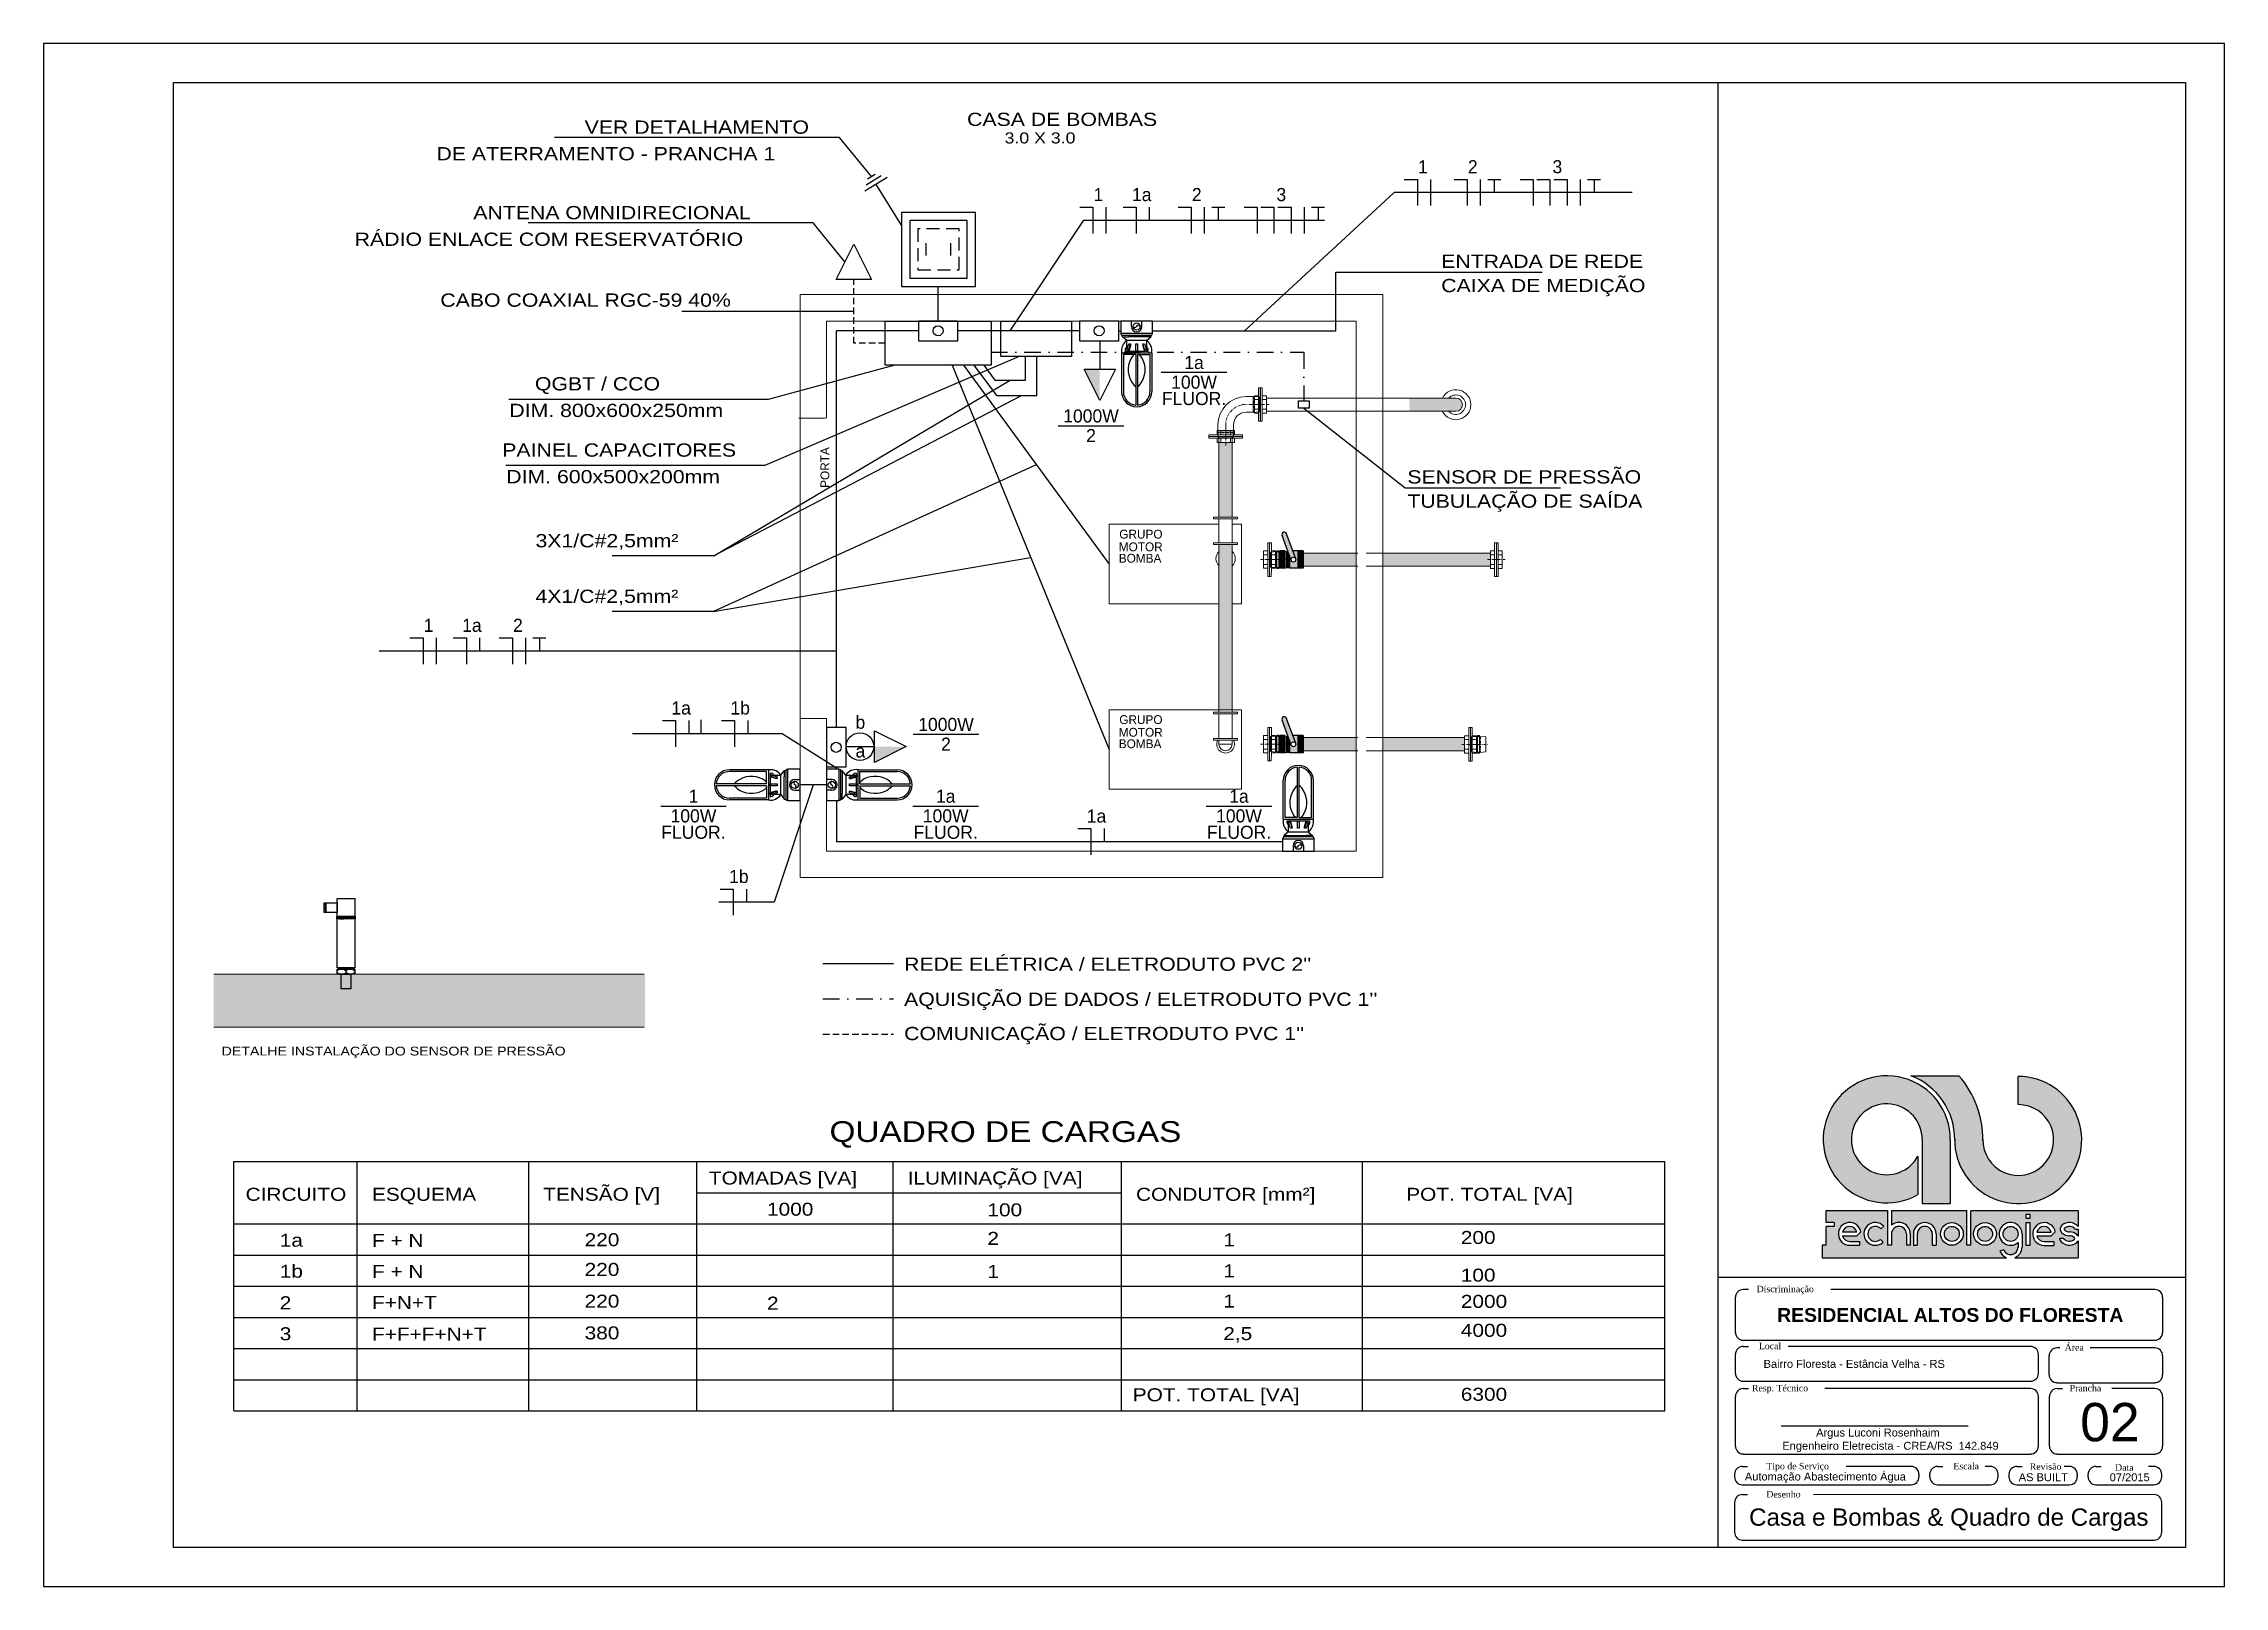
# Model space of a CAD drawing. Header units: millimetres. Extents: x 100 to 940, y 100 to 694.
import ezdxf
from ezdxf.enums import TextEntityAlignment as Align

# ---------------------------------------------------------------- set-up
doc = ezdxf.new("R2010")
doc.units = ezdxf.units.MM
for name, pattern in [('DASHDOT', [25.4, 12.7, -6.35, 0, -6.35]), ('DASHED', [0.75, 0.5, -0.25]), ('HIDDEN', [9.524999999999999, 6.35, -3.175])]:
    doc.linetypes.add(name, pattern=pattern)
for name, color, linetype, lineweight in [('BAR-EIXOS', 8, 'DASHDOT', 13), ('CANOS', 3, 'Continuous', 13), ('LINVISTA', 2, 'Continuous', 13), ('PAREDE', 2, 'Continuous', 13), ('PROJECAO', 13, 'HIDDEN', 13), ('REG120-160', 4, 'Continuous', 13), ('REG60-100', 7, 'Continuous', 13), ('tupy', 7, 'Continuous', 13)]:
    doc.layers.add(name, color=color, linetype=linetype, lineweight=lineweight)
for name, color, linetype in [('ELE', 7, 'Continuous'), ('ELETRICA', 5, 'Continuous'), ('PRANCHA', 7, 'Continuous'), ('selo', 7, 'Continuous'), ('TXT', 2, 'Continuous')]:
    doc.layers.add(name, color=color, linetype=linetype)
doc.styles.add('ACAD', font='ACADFON1.SHX')
doc.styles.add('REGUA100', font='ROMNS850', dxfattribs={"width": 1.2})
doc.styles.add('REGUA120', font='ROMNS850', dxfattribs={"width": 1.2})
doc.styles.add('REGUA80', font='ROMNS850')
doc.styles.get("Standard").update_dxf_attribs({"font": 'arial.ttf'})

msp = doc.modelspace()

# ---------------------------------------------------------------- texts
at = {"layer": 'PRANCHA', "attachment_point": 1}
for s, insert, char_height, width in [('\\FTIMES.TTF;Discriminação', (759.8358145014612, 215.7499405499007), 2.5, 101.64), ('\\FTIMES.TTF;Local', (760.6857165265541, 193.7973115068794), 2.5, 81.312), ('\\FTIMES.TTF;Área', (878.5013600853491, 193.238330426369), 2.5, 81.312), ('\\FTIMES.TTF;Resp. Técnico', (758.0389490025922, 177.5807025199824), 2.5, 101.64), ('\\FTIMES.TTF;Prancha', (880.4026061589685, 177.5807025199824), 2.5, 101.64), ('02', (884.4563557510246, 170.6084845709577), 14.75311197962037, 344.2392795244753), ('Automação Abastecimento Água', (755.2916289082012, 143.8061053853728), 3.049200000000001, 71.14800000000001), ('\\FTIMES.TTF;Tipo de Serviço', (763.5556743701967, 147.5558822276048), 2.5, 101.64), ('\\FTIMES.TTF;Escala', (835.6176176282753, 147.5558816359821), 2.5, 40.656), ('AS BUILT', (860.7896269633097, 143.5347555440752), 3.049200000000001, 71.14800000000001), ('{\\Ftimes.ttf|c0;Revisão}', (865.0306559072197, 147.3722419719657), 2.5, 101.64), ('07/2015', (895.8311778382341, 143.5139520016278), 3.049200000000001, 71.14800000000001), ('\\FTIMES.TTF;Data', (897.915922819957, 147.0051374840382), 2.5, 40.656), ('{\\Ftimes.ttf|c0;Desenho}', (763.5556743701967, 136.7204170446437), 2.5, 101.64), ('Casa e Bombas & Quadro de Cargas', (756.9252126530731, 129.9963694253064), 6.648163017682365, 331.5846738420318)]:
    msp.add_mtext(s, dxfattribs=dict(at, insert=insert, char_height=char_height, width=width))
for s, insert, char_height in [('{\\fArial|b1|i0|c0|p34;RESIDENCIAL ALTOS DO FLORESTA}', (767.7503618618504, 207.1530675840172), 5.3361), ('{\\fArial|b0|i0|c0|p34;Bairro Floresta - Estância Velha - RS}', (762.5056650996997, 187.1806067309012), 3.049200000000001), ('           Argus Luconi Rosenhaim\\PEngenheiro Eletrecista - CREA/RS  142.849', (769.7177813914819, 160.731120094762), 3.049200000000001)]:
    msp.add_mtext(s, dxfattribs=dict(at, insert=insert, char_height=char_height))
at = {"layer": 'REG120-160', "color": 2, "style": 'REGUA120', "width": 1.2}
for s, p in [('VER DETALHAMENTO', (308.3985633840587, 659.2502220066513)), ('CASA DE BOMBAS', (455.6914115343567, 662.2492957327757)), ('DE ATERRAMENTO - PRANCHA 1', (251.3273577403733, 649.0109500457978)), ('ANTENA OMNIDIRECIONAL', (265.507721920469, 626.3298298578104)), ('RÁDIO ENLACE COM RESERVATÓRIO', (219.824942254225, 616.090557896957)), ('ENTRADA DE REDE', (638.3314369936054, 607.5860486844114)), ('CABO COAXIAL RGC-59 40%%%', (252.8096991222095, 592.6479119562212)), ('CAIXA DE MEDIÇÃO', (638.3314369936054, 598.2583414732824)), ('QGBT / CCO', (289.2372030875994, 560.4288017039739)), ('DIM. 800x600x250mm', (279.3923660760628, 550.1895297431207)), ('PAINEL CAPACITORES', (276.6627572838961, 534.9199523587891)), ('DIM. 600x500x200mm', (278.2013148925238, 524.6806803979358)), ('SENSOR DE PRESSÃO', (625.2936468010715, 524.5932852636233)), ('TUBULAÇÃO DE SAÍDA', (625.2936468010715, 515.2655780524941)), ('3X1/C#2,5mm²', (289.4735629653435, 500.0249423294408)), ('4X1/C#2,5mm²', (289.4453292249196, 478.6132961711107)), ("AQUISIÇÃO DE DADOS / ELETRODUTO PVC 1''", (431.4499398865198, 323.4931487288721))]:
    msp.add_text(s, height=5.100526292526838, dxfattribs=at).set_placement(p)
at = {"layer": 'REG120-160', "color": 5, "style": 'REGUA120', "width": 1.2}
for s, height, p in [("REDE ELÉTRICA / ELETRODUTO PVC 2''", 5.100526292526838, (431.4499398865198, 336.9784032803326)), ('DETALHE INSTALAÇÃO DO SENSOR DE PRESSÃO', 3.400350861684558, (168.5717342174684, 304.3851238362272))]:
    msp.add_text(s, height=height, dxfattribs=at).set_placement(p)
at = {"layer": 'REG120-160', "color": 4, "style": 'REGUA120', "width": 1.2}
msp.add_text("COMUNICAÇÃO / ELETRODUTO PVC 1''", height=5.100526292526838, dxfattribs=at).set_placement((431.4499398865198, 310.2945551772658))
at = {"layer": 'REG120-160', "color": 0, "style": 'REGUA120', "width": 1.2}
for s, height, p in [('QUADRO DE CARGAS', 8, (402.7119048725581, 271.0920981496178)), ('ILUMINAÇÃO [VA]', 5, (432.8158518484333, 254.7079540982052)), ('CIRCUITO', 5, (177.8035941731496, 248.4362654788238)), ('ESQUEMA', 5, (226.4810536868645, 248.4362654788238)), ('TENSÃO [V]', 5, (292.4196423372277, 248.4362654788238)), ('TOMADAS [VA]', 5, (356.2350615357263, 254.7079540982052)), ('CONDUTOR [mm²]', 5, (520.780504177178, 248.4362654788238)), ('POT. TOTAL [VA]', 5, (624.8453308368516, 248.4362654788238)), ('1000', 5, (378.6446016060227, 242.7014912502471)), ('100', 5, (463.5366101506897, 242.4558941485511)), ('1a', 5, (190.9505765053796, 230.7737046923497)), ('F + N', 5, (226.4810536868645, 230.7051564115191)), ('220', 5, (308.3883941631198, 230.9595267321507)), ('2', 5, (463.5366101506897, 231.4682673734138)), ('1', 5, (554.3924802947504, 230.8713443757775)), ('200', 5, (645.8892141067395, 231.8226001731337)), ('1b', 5, (190.9505765053796, 218.8309265979663)), ('F + N', 5, (226.4810536868645, 218.7497561809938)), ('220', 5, (308.3883941631198, 219.5128671428884)), ('1', 5, (463.5366101506897, 218.7497561809938)), ('1', 5, (554.3924802947504, 218.99971318987)), ('100', 5, (645.8646375000976, 217.3212739498898)), ('2', 5, (190.9505765053796, 206.6857265400709)), ('F+N+T', 5, (226.4810536868645, 206.7943559504684)), ('220', 5, (308.3883941631198, 207.3030965917315)), ('2', 5, (378.6446016060227, 206.5399856298368)), ('1', 5, (554.3924802947504, 207.3520737060683)), ('2000', 5, (645.8892141067395, 207.2138802686787)), ('3', 5, (190.9505765053796, 194.7429484456878)), ('F+F+F+N+T', 5, (226.4810536868645, 194.5845853993113)), ('380', 5, (308.3883941631198, 195.0933260405744)), ('2,5', 5, (554.3924802947504, 194.8084625746865)), ('4000', 5, (645.8892141067395, 196.0684453372392)), ('POT. TOTAL [VA]', 5, (519.5237029580267, 171.2570405417076)), ('6300', 5, (645.8892141067395, 171.4478888532299))]:
    msp.add_text(s, height=height, dxfattribs=at).set_placement(p)
at = {"layer": 'REG60-100', "style": 'REGUA100', "width": 1.2}
msp.add_text('3.0 X 3.0', height=4.250438577105697, dxfattribs=at).set_placement((470.1426401520093, 655.5101616109168))
at = {"layer": 'REG60-100', "style": 'REGUA80'}
msp.add_text('PORTA', height=3.400350861684558, rotation=90, dxfattribs=at).set_placement((402.6428036730531, 522.9193836602284))
for s, p in [('GRUPO', (514.3216270387841, 503.3934029626)), ('MOTOR', (514.1371690114652, 498.5175137117765)), ('BOMBA', (514.1371690114652, 494.1132497385566)), ('MOTOR', (514.1371690114652, 427.1101456164058)), ('GRUPO', (514.3216270387841, 431.9860348672244)), ('BOMBA', (514.1371690114652, 422.7058816431661))]:
    msp.add_text(s, height=3.400350861684558, dxfattribs=at).set_placement(p)
at = {"layer": 'TXT', "style": 'ACAD'}
for s, p in [('1', (631.2913898600805, 644.0265837152829)), ('2', (650.4814876210096, 644.0265837153448)), ('3', (683.0627730901953, 644.026583715283)), ('2', (544.1689232954789, 633.3120674250632)), ('3', (576.7502087646646, 633.3120674250014)), ('1', (506.2883895923418, 633.3120674251251)), ('1a', (522.9844878634462, 633.3120674251251)), ('1', (248.2792411969578, 467.4777524414737)), ('1a', (264.9753394680622, 467.4777524414737)), ('2', (282.7010521098803, 467.4777524415356)), ('1a', (345.5602924404689, 435.6592524967831)), ('1b', (368.3057034017476, 435.6592524967831)), ('b', (414.6108063386949, 430.1555657075414)), ('a', (414.6108063386949, 419.1208317483813)), ('1a', (505.5539900057386, 394.042708543079)), ('1b', (367.8102410839816, 370.7955292255704))]:
    msp.add_text(s, height=5.049521029601569, dxfattribs=at).set_placement(p, align=Align.CENTER)

# ---------------------------------------------------------------- blocks, each defined once
blk = doc.blocks.new('32110')
at = {"layer": 'tupy'}
for p, q in [((-49.3, 0), (49.3, 0)), ((-27.38888888888889, 0), (-27.38888888888889, 23.5)), ((27.38888888888889, 0), (27.38888888888889, 23.5))]:
    blk.add_line(p, q, dxfattribs=at)
at = {"layer": 'tupy', "color": 1, "linetype": 'DASHDOT'}
blk.add_line((0, 40.25), (0, -26.75), dxfattribs=at)
at = {"layer": 'tupy'}
blk.add_lwpolyline([(-49.3, 0), (-49.3, 23.5), (49.3, 23.5), (49.3, 0), (94.99999999999999, 0), (94.99999999999999, -10), (-95, -10), (-95, 0)], close=True, dxfattribs=at)
blk = doc.blocks.new('28010')
at = {"layer": 'tupy', "color": 1, "linetype": 'DASHDOT'}
blk.add_line((0, -101.4), (0, 0), dxfattribs=at)
at = {"layer": 'tupy'}
for p, q in [((-44.45, -58.7), (-44.45, -42.7)), ((44.45, -58.7), (44.45, -42.70000000000002))]:
    blk.add_line(p, q, dxfattribs=at)
for points in [[(-50, -56.03333333333333), (50, -56.03333333333333), (50, -45.36666666666668), (-50, -45.36666666666668)], [(-42.46299999999999, -9.200000000000003), (42.46300000000001, -9.200000000000003), (44.86816990291262, -42.7), (-44.86816990291261, -42.7)], [(42.46299999999998, -92.20000000000002), (-42.46300000000001, -92.19999999999999), (-44.86816990291263, -58.7), (44.86816990291261, -58.70000000000002)]]:
    blk.add_lwpolyline(points, close=True, dxfattribs=at)
at = {"layer": 'tupy', "color": 6, "linetype": 'DASHDOT'}
for points in [[(44.60252427184466, -39), (-44.60252427184466, -39)], [(-44.60252427184466, -62.39999999999999), (44.60252427184466, -62.40000000000001)]]:
    blk.add_lwpolyline(points, dxfattribs=at)
blk = doc.blocks.new('310')
at = {"layer": 'tupy'}
for points in [[(-243.65, -156.5), (-243.65, -115.57, -0.4142135623730948), (-83.63, 44.45000000000002), (-42.7, 44.45000000000002)], [(-154.75, -156.5), (-154.75, -115.57, -0.4142135623730958), (-83.63, -44.45000000000002), (-42.70000000000001, -44.45000000000002)]]:
    blk.add_lwpolyline(points, format="xyb", dxfattribs=at)
at = {"layer": 'tupy', "color": 1, "linetype": 'DASHDOT'}
blk.add_lwpolyline([(-199.2, -199.2), (-199.2, -115.57, -0.4142135623730948), (-83.63, 0), (0, 0)], format="xyb", dxfattribs=at)
at = {"layer": 'tupy'}
for points in [[(-9.200000000000003, 42.46299999999999), (-9.200000000000003, -42.46299999999999), (-42.7, -44.86816990291263), (-42.7, 44.86816990291263)], [(-156.737, -190), (-241.663, -190), (-244.0681699029126, -156.5), (-154.3318300970874, -156.5)]]:
    blk.add_lwpolyline(points, close=True, dxfattribs=at)
at = {"layer": 'tupy', "color": 6, "linetype": 'DASHDOT'}
for points in [[(-39, -44.60252427184466), (-39, 44.60252427184466)], [(-243.8025242718447, -160.2), (-154.5974757281554, -160.2)]]:
    blk.add_lwpolyline(points, dxfattribs=at)
blk = doc.blocks.new('POT')
at = {"layer": 'TXT', "color": 7}
blk.add_line((-0.5, 0.6000000000000001), (0.5, 0.6000000000000001), dxfattribs=at)
at = {"layer": 'TXT', "color": 3, "style": 'ACAD'}
for tag, p in [('CIRCUITO', (0, 0.7000000000000001)), ('POTENCIA', (0, 0.3)), ('LAMPADA', (0, 0))]:
    blk.add_attdef(tag, text='', height=0.2, dxfattribs=at).set_placement(p, align=Align.CENTER)

# ---------------------------------------------------------------- hatches: boundary and pattern name
h = msp.add_hatch()
h.set_pattern_fill('ANSI31', color=2, scale=0.125, angle=180)
h.set_pattern_definition([(225, (416.3801734102058, 424.1581445639387), (0.2806330037834109, -0.2806330037834111), [])])
h.paths.add_polyline_path([(212.9322635494577, 357.8929592740151), (212.9322635494577, 356.9355463773055), (220.0572635494577, 356.9355463773055), (220.0572635494577, 357.8929592740151)])
at = {"layer": 'BAR-EIXOS'}
h = msp.add_hatch(color=0, dxfattribs=at)
h.set_gradient(color1=(0, 0, 15), rotation=90.00000000000003, one_color=1, tint=1, name='CYLINDER')
h.paths.add_polyline_path([(625.9952087605365, 552.3907828741616), (625.9952087605365, 557.4913091667081), (641.2439460671525, 557.4913091667081, 0.005129441928797325), (641.1922003955563, 557.4346366523204, -0.005129441928797325), (641.2439460671525, 557.4913091667081), (643.9801194760535, 557.4913091667081, -1), (643.9801194760535, 552.3907828741616)])
h = msp.add_hatch(color=0, dxfattribs=at)
h.set_gradient(color1=(0, 0, 15), one_color=1, tint=1, name='CYLINDER')
h.paths.add_polyline_path([(552.7176476912119, 540.4143863324265), (557.8181739837413, 540.4143863324265), (557.8181739837413, 511.6502615647576), (552.7176476912416, 511.6502615647576)])
h.paths.add_polyline_path([(556.9066256664483, 539.2975658719212), (556.9066256664483, 520.3527539282486), (553.0812309470483, 520.3527539282486), (553.0812309470483, 539.2975658719212)], flags=24)
h = msp.add_hatch(color=0, dxfattribs=at)
h.set_gradient(color1=(0, 0, 15), one_color=1, tint=1, name='CYLINDER')
h.paths.add_polyline_path([(552.7176476912416, 492.907804227851, 0.005129441925871597), (552.7743202055998, 492.8560585562894, -0.005129441927331818), (552.7176476912268, 492.9078042278659), (552.7176476912268, 501.1268786530909), (557.8181739837561, 501.1268786530909), (557.8181739837561, 498.3801510457174, 0.005129441925871597), (557.761501469398, 498.431896717279, -0.005129441925871597), (557.8181739837561, 498.3801510457174), (557.818173983771, 437.4811694196753), (552.7176476912416, 437.4811694196753)])
h.paths.add_polyline_path([(557.0639152907689, 466.9892144570163), (557.0639152907689, 448.0444025133438), (553.2385205713986, 448.0444025133438), (553.2385205713986, 466.9892144570163)], flags=24)
h = msp.add_hatch(color=0, dxfattribs=at)
h.set_gradient(color1=(0, 0, 15), rotation=90.00000000000003, one_color=1, tint=1, name='CYLINDER')
h.paths.add_polyline_path([(605.5931035904167, 497.8373972145811), (605.5931035904167, 492.7368709220493), (585.1100060656144, 492.7368709220493), (585.1100060655971, 497.8373972145959)])
h = msp.add_hatch(color=0, dxfattribs=at)
h.set_gradient(color1=(0, 0, 15), rotation=90.00000000000003, one_color=1, tint=1, name='CYLINDER')
h.paths.add_polyline_path([(615.7941561754753, 492.7368709220493), (615.7941561754753, 497.8373972145811), (657.3142234730232, 497.8373972145811), (657.314223473038, 492.7368709220493)])
h.paths.add_polyline_path([(639.0085456265545, 493.5241318229587), (618.7886021097378, 493.5241318229587), (618.7886021097378, 497.3495265423588), (639.0085456265545, 497.3495265423588)], flags=24)
h = msp.add_hatch(color=0, dxfattribs=at)
h.set_gradient(color1=(0, 0, 15), rotation=90.00000000000003, one_color=1, tint=1, name='CYLINDER')
h.paths.add_polyline_path([(585.1100060656292, 421.64464739177), (585.1100060656292, 426.7451736843019), (605.5931035904167, 426.7451736843019), (605.5931035904167, 421.64464739177)])
h = msp.add_hatch(color=0, dxfattribs=at)
h.set_gradient(color1=(0, 0, 15), rotation=90.00000000000003, one_color=1, tint=1, name='CYLINDER')
h.paths.add_polyline_path([(615.7941561754753, 421.6446473917849), (615.7941561754753, 426.745173684287), (647.3580272734315, 426.7451736843019), (647.3580272734315, 421.64464739177)])
h.paths.add_polyline_path([(640.8536547984439, 422.4696126676732), (620.6337112816274, 422.4696126676732), (620.6337112816274, 426.2950073870436), (640.8536547984439, 426.2950073870436)], flags=24)
h = msp.add_hatch(color=0, dxfattribs=at)
h.set_gradient(color1=(0, 0, 15), rotation=90.00000000000003, one_color=1, tint=1, name='CYLINDER')
h.paths.add_polyline_path([(165.5199331232115, 315.3157052542053), (165.5199331232115, 335.7178104243325), (331.600202313403, 335.7178104243325), (331.6002023134624, 315.3157052542053)])
h.paths.add_polyline_path([(258.3774909275279, 318.4647488578431), (177.4977168602615, 318.4647488578431), (177.4977168602615, 333.7663277354434), (258.3774909275279, 333.7663277354434)], flags=24)
at = {"layer": 'selo'}
h = msp.add_hatch(color=256, dxfattribs=at)
h.dxf.hatch_style = 1
h.paths.add_polyline_path([(837.7309227381395, 296.5869909180128), (819.2011400726649, 296.5869909180128, -0.3149580492392758), (836.1214545449295, 271.8239499626845, 2.411144361655091), (860.6099889506029, 296.3161941972448), (860.6099889506029, 285.4705822969219, -2.451289516209783), (846.9789007830461, 272.1286208888982, 0.1824425264229968)])
h.paths.add_polyline_path([(840.746645606582, 244.6527319617066), (811.7670544529853, 244.6527319617066), (811.7670544529853, 239.0173912649276, -0.6429859181285817), (819.0261415241928, 235.7063107916993), (819.0261415241919, 231.321627264479), (817.5158615409589, 231.321627264479), (817.5158615409593, 235.7063107916993, 1), (811.7670544529849, 235.7063107916993), (811.7670544529853, 231.321627264479), (810.2567744697506, 231.321627264479), (810.2567744697506, 244.6527319617066), (786.6412538600496, 244.6527319617066), (786.6412538600496, 240.0909944197379), (789.6540217139197, 240.0909944197379), (789.6540217139197, 238.5807144365044), (786.6295706458666, 238.5807144365044), (786.6295706458666, 231.3216273652965), (785.0884728535009, 231.3216273652965), (785.0884728535009, 226.5318245726717), (856.0701244992481, 226.5318245726717, -0.2140838559294331), (853.5507176368722, 229.0896013885457), (855.0033321608646, 229.5215403354154, 0.8212421081622697), (860.5348165471689, 230.6179513582883), (860.5348165471685, 232.3952303184709, -4.602019924581825), (862.0450965304024, 235.7063107916993), (862.0450965304024, 230.6179513582893, -0.3092380881897522), (859.2507015071158, 226.5318245726717), (883.6531311559345, 226.5318245726717), (883.6531311559345, 233.0596239477867, -0.1006970152892824), (883.1741222009143, 232.4407023742626, -0.4598795737715002), (876.5983303969249, 233.420908906208), (876.5983303969249, 233.9336517196743), (878.0882187462728, 233.9316533655797, 0.427074357979985), (882.2121516442055, 233.6097866955824, 0.4108772510091069), (882.2137883238486, 234.2432332883031, 0.1862025110033138), (880.3177624399725, 234.975937125307, -0.1813245215787089), (877.4441978581028, 236.0465622368145, -0.4586160223299133), (877.4423355551601, 239.0214362334484, -0.4177400653174614), (883.6531311559345, 238.540349373549), (883.6531311559345, 244.6527319617066), (842.2877433989477, 244.6527319617066), (842.2877433989477, 231.3183886028592), (840.746645606582, 231.3183886028592)])
h.paths.add_polyline_path([(839.4148613331051, 235.7063107916993, -1), (830.6454942786643, 235.7063107916993, -1)], flags=16)
h.paths.add_polyline_path([(837.9045813498717, 235.7063107916993, -1), (832.1557742618972, 235.7063107916993, -1)], flags=0)
h.paths.add_polyline_path([(852.1931403528758, 235.7063107916993, -1), (843.423773298435, 235.7063107916993, -1)], flags=16)
h.paths.add_polyline_path([(850.6828603696424, 235.7063107916993, -1), (844.934053281668, 235.7063107916993, -1)], flags=0)
h.paths.add_polyline_path([(828.9841946311897, 235.7063107916993), (828.9841946311888, 231.321627264479), (827.4739146479558, 231.321627264479), (827.4739146479562, 235.7063107916993, 1), (821.7251075599818, 235.7063107916993), (821.7251075599822, 231.321627264479), (820.2148275767493, 231.321627264479), (820.2148275767488, 235.7063107916993, -1)], flags=16)
h.paths.add_polyline_path([(863.6182663096104, 243.2973347737443), (865.1593819448378, 243.2973324853892), (865.1593796875247, 241.7771223269069), (863.6182663096104, 241.7771246152588)], flags=16)
h.paths.add_polyline_path([(863.6182663096158, 240.0909943189195), (865.159364101976, 240.0909943189195), (865.159364101976, 231.2808795407655), (863.6182663096104, 231.2808795407655)], flags=16)
h.paths.add_polyline_path([(874.8698532476526, 236.4916853915309), (873.3363017463005, 234.9073644460259), (867.7910945965739, 234.9073644460259, 0.3380231070361941), (870.5636981714367, 232.7911595239989), (874.3092307853246, 232.7911595239984), (874.3092307853246, 231.2808795407655), (870.5636981714367, 231.2808795407657, -2.123663361178389)], flags=16)
h.paths.add_polyline_path([(867.7830399328848, 236.39366710867, -0.767778380532329), (873.336732326082, 236.4221853719519)], flags=0)
h.paths.add_polyline_path([(808.7799334338531, 238.6575388888523), (807.668614803061, 237.6348382832944, 2.414213562373538), (807.499954707833, 233.5733182181407), (808.5226553133914, 232.4619995873484, -2.414213562373439)], flags=16)
h.paths.add_polyline_path([(799.9857124978741, 236.5324332160621), (798.4521609965202, 234.9481122705574), (792.9069538467954, 234.9481122705574, 0.3380231070361941), (795.6795574216583, 232.8319073485304), (799.4250900355462, 232.83190734853), (799.4250900355462, 231.3216273652965), (795.6795574216583, 231.3216273652973, -2.123663361178448)], flags=16)
h.paths.add_polyline_path([(798.4525915763018, 236.4629331964834), (792.8988991831063, 236.4344149332005, -0.7677783805315505)], flags=0)
h.paths.add_polyline_path([(832.1557742618972, 235.7063107916993, 1), (837.9045813498717, 235.7063107916993, 1)], flags=0)
h.paths.add_polyline_path([(850.6828603696424, 235.7063107916993, 1), (844.934053281668, 235.7063107916993, 1)], flags=0)
h.paths.add_polyline_path([(854.7860094591945, 235.7063107916993, 1), (860.5348165471689, 235.7063107916993, 1)], flags=17)
h.paths.add_polyline_path([(873.336732326082, 236.4221853719519, 0.7677783805324144), (867.7830399328848, 236.3936671086694)], flags=0)
h.paths.add_polyline_path([(880.2986953163984, 236.486201482783, -0.1813245215901327), (883.1722598984486, 235.4155763712428, -0.101013204330802), (883.6531311559345, 234.7950514881755), (883.6531311559345, 237.5289764497024), (882.5282390102391, 237.5304852425106, 0.4270743579772384), (878.4043061123264, 237.8523519125256, 0.4108772510399822), (878.402669432681, 237.218905319771, 0.1862025109882449)], flags=17)
h.paths.add_polyline_path([(798.4525915763036, 236.4629331964834, 0.7677783805324825), (792.8988991831063, 236.4344149332005)], flags=0)
h = msp.add_hatch(color=256, dxfattribs=at)
h.dxf.hatch_style = 1
h.paths.add_polyline_path([(821.9733770461287, 250.8164519227521), (821.9733770461287, 265.6683803488763, -8.182777655847355), (823.5893443691918, 272.037328519305), (823.5893443691918, 247.3794431826891), (834.4031336977284, 247.3794431826891), (834.4031336977284, 271.9819434559818, 3.718523851713291)])
h = msp.add_hatch(color=256, dxfattribs=at)
h.dxf.hatch_style = 1
h.paths.add_polyline_path([(792.8988991831063, 236.4344149332005), (798.4525915763033, 236.4629331964834, 0.7677783805324803)])
h.paths.add_polyline_path([(832.1557742618972, 235.7063107916993, 1), (837.9045813498717, 235.7063107916993, 1)])
h.paths.add_polyline_path([(844.934053281668, 235.7063107916993, 1), (850.6828603696424, 235.7063107916993, 1)])
h.paths.add_polyline_path([(867.7830399328848, 236.3936671086694), (873.3367323260818, 236.4221853719519, 0.7677783805324151)])
at = {"layer": 'tupy'}
h = msp.add_hatch(color=1, dxfattribs=at)
h.set_gradient(color1=(0, 0, 255), one_color=1, tint=1, name='SPHERICAL')
h.paths.add_polyline_path([(577.0103238251097, 504.5918520492993, -0.9986783288312079), (578.7782129123751, 505.2367752440309, -1112.440647864112), (578.777043525771, 505.2399500079098, -0.001560197880161215), (578.7790658528055, 505.2344371298288), (582.2452495131121, 495.6936231558341, 0.793068486492871), (580.4610349299502, 495.2762448152384, 1), (582.3428861319554, 495.2762448152384, 0.115406363485799), (582.2452495131121, 495.6936231558341), (581.1538567267561, 498.6977269678642), (583.153446556967, 498.6977269678642), (583.153446556967, 498.1979848788842), (583.1252344845357, 498.1959593616634), (583.1252344845357, 492.4203954160567), (583.153446556967, 492.418369898836), (583.153446556967, 491.979036266727), (579.8376349112677, 491.979036266727), (579.8376349113272, 496.809561275243)])
h = msp.add_hatch(color=1, dxfattribs=at)
h.set_gradient(color1=(0, 0, 255), one_color=1, tint=1, name='SPHERICAL')
h.paths.add_polyline_path([(585.1100060656144, 493.7307029089184), (585.1100060656144, 491.979036266727), (583.153446556967, 491.979036266727), (583.153446556967, 493.7307029089184)])
h.paths.add_polyline_path([(585.1100060656144, 495.30817738887), (585.1100060656144, 493.7307029089184), (583.153446556967, 493.7307029089184), (583.153446556967, 495.30817738887)])
h.paths.add_polyline_path([(583.153446556967, 495.30817738887), (583.153446556967, 496.9782859782915), (585.1100060656144, 496.9782859782915), (585.1100060656144, 495.30817738887)])
h.paths.add_polyline_path([(583.153446556967, 496.9782859782915), (583.153446556967, 498.6977269678642), (585.1100060656144, 498.6977269678642), (585.1100060656144, 496.9782859782915)])
h.paths.add_polyline_path([(576.1517517974132, 498.6977269678642), (578.0095847095022, 498.6977269678642), (578.0095847095615, 496.9782859782915), (576.1517517974132, 496.9782859782915)])
h.paths.add_polyline_path([(576.1954667146267, 496.9782859782915), (578.0095847095615, 496.9782859782915), (578.0095847096259, 495.3281603671535), (576.1954667146267, 495.3281603671535)])
h.paths.add_polyline_path([(576.1954667146267, 495.3281603671535), (578.0095847096259, 495.3281603671535), (578.0095847096852, 493.7307029089184), (576.1954667146267, 493.7307029089184)])
h.paths.add_polyline_path([(576.1517517974132, 491.979036266727), (576.1517517974132, 493.7307029089184), (578.0095847096852, 493.7307029089184), (578.0095847097496, 491.979036266727)])
h = msp.add_hatch(color=1, dxfattribs=at)
h.set_gradient(color1=(0, 0, 255), one_color=1, tint=1, name='SPHERICAL')
h.paths.add_polyline_path([(579.8376349112677, 492.2758833764116), (578.8048625705069, 492.2811777638977), (578.8048625705069, 498.3108166796571), (579.2922278876923, 498.3108166796571), (579.8376349113272, 496.809561275243)])
h = msp.add_hatch(color=1, dxfattribs=at)
h.set_gradient(color1=(0, 0, 255), one_color=1, tint=1, name='SPHERICAL')
h.paths.add_polyline_path([(577.0103238251097, 433.5170148806465, -0.9986783288312079), (578.7782129123751, 434.1619380754079, -1112.440647864112), (578.777043525771, 434.1651128392767, -0.001560197880161215), (578.7790658528055, 434.159599961176), (582.2452495131121, 424.6187859871961, 0.793068486492871), (580.4610349299502, 424.2014076465856, 1), (582.3428861319554, 424.2014076465856, 0.115406363485799), (582.2452495131121, 424.6187859871961), (581.1538567267561, 427.6228897992263), (583.153446556967, 427.6228897992263), (583.153446556967, 427.1231477102513), (583.1252344845357, 427.1211221930255), (583.1252344845357, 421.3455582474188), (583.153446556967, 421.343532730198), (583.153446556967, 420.9041990980743), (579.8376349112677, 420.9041990980743), (579.8376349113272, 425.73472410662)])
h = msp.add_hatch(color=1, dxfattribs=at)
h.set_gradient(color1=(0, 0, 255), one_color=1, tint=1, name='SPHERICAL')
h.paths.add_polyline_path([(585.1100060656144, 422.6558657402804), (585.1100060656144, 420.9041990980743), (583.153446556967, 420.9041990980743), (583.153446556967, 422.6558657402804)])
h.paths.add_polyline_path([(585.1100060656144, 424.2333402202172), (585.1100060656144, 422.6558657402804), (583.153446556967, 422.6558657402804), (583.153446556967, 424.2333402202172)])
h.paths.add_polyline_path([(583.153446556967, 424.2333402202172), (583.153446556967, 425.9034488096536), (585.1100060656144, 425.9034488096536), (585.1100060656144, 424.2333402202172)])
h.paths.add_polyline_path([(583.153446556967, 425.9034488096536), (583.153446556967, 427.6228897992263), (585.1100060656144, 427.6228897992263), (585.1100060656144, 425.9034488096536)])
h.paths.add_polyline_path([(576.1517517974132, 427.6228897992263), (578.0095847095022, 427.6228897992263), (578.0095847095615, 425.9034488096536), (576.1517517974132, 425.9034488096536)])
h.paths.add_polyline_path([(576.1954667146267, 425.9034488096536), (578.0095847095615, 425.9034488096536), (578.0095847096259, 424.2533231985155), (576.1954667146267, 424.2533231985155)])
h.paths.add_polyline_path([(576.1954667146267, 424.2533231985155), (578.0095847096259, 424.2533231985155), (578.0095847096852, 422.6558657402804), (576.1954667146267, 422.6558657402804)])
h.paths.add_polyline_path([(576.1517517974132, 420.9041990980743), (576.1517517974132, 422.6558657402804), (578.0095847096852, 422.6558657402804), (578.0095847097496, 420.9041990980743)])
h = msp.add_hatch(color=1, dxfattribs=at)
h.set_gradient(color1=(0, 0, 255), one_color=1, tint=1, name='SPHERICAL')
h.paths.add_polyline_path([(579.8376349112677, 421.2010462077736), (578.8048625705069, 421.2063405952647), (578.8048625705069, 427.2359795110044), (579.2922278876923, 427.2359795110044), (579.8376349113272, 425.73472410662)])

# ---------------------------------------------------------------- linework, layer by layer
for p, q in [((745.0000000000001, 198.7216423219463), (745.0000000000001, 679)), ((406.5678826344393, 657.8248815725119), (296.8475954296682, 657.8248815725119)), ((418.8249237082757, 642.8039100597098), (406.5678826344393, 657.8248815725119)), ((620.193338630878, 636.6448216496166), (562.4133706258315, 583.279248904288)), ((711.8511001321128, 636.6448216496166), (620.193338630878, 636.6448216496166)), ((396.4081978514603, 624.9044894236711), (286.6879106466893, 624.9044894236711)), ((408.6652389252969, 609.883517910869), (396.4081978514603, 624.9044894236711)), ((472.3555068582312, 583.3094665616476), (500.7251332206062, 625.9303053594587)), ((500.7251332206062, 625.9303053594587), (593.3444470827951, 625.9303053594587)), ((412.0655897869815, 590.8392731835445), (345.7779479800972, 590.8392731835445)), ((527.0835461135373, 587.0966073338008), (514.964695642474, 587.0966073338008)), ((514.964695642474, 587.0966073338008), (514.964695642474, 582.3248099608543)), ((527.0835461135373, 582.3248099608543), (514.964695642474, 582.3248099608543)), ((515.5706381659343, 581.0371820983308), (514.964695642474, 582.3248099608543)), ((517.274851513592, 579.6738114203285), (515.5706381659343, 581.0371820983308)), ((515.5706381659343, 581.0371820983308), (517.880794037176, 581.0371820983308)), ((515.6463809814134, 581.6431246219149), (526.4018607744742, 581.6431246219149)), ((524.773390242543, 579.6738114203285), (517.274851513592, 579.6738114203285)), ((517.274851513592, 576.9470700643238), (517.274851513592, 579.6738114203285)), ((526.4776035899533, 581.0371820983308), (517.848902325187, 581.0371820983308)), ((518.9790648610021, 585.051551316859), (518.9790648610021, 587.0966073338008)), ((523.0691768950092, 585.051551316859), (523.0691768950092, 587.0966073338008)), ((524.773390242543, 579.6738114203285), (526.4776035899533, 581.0371820983308)), ((524.773390242543, 579.6738114203285), (524.773390242543, 576.9470700643238)), ((526.4776035899533, 581.0371820983308), (527.0835461135373, 582.3248099608543)), ((527.0835461135373, 582.3248099608543), (527.0835461135373, 587.0966073338008)), ((475.7513897567356, 573.4952038870625), (377.8334747482148, 531.47277288451)), ((506.809851741752, 579.5223257894944), (506.809851741752, 568.9183316272675)), ((515.2297954966502, 575.5836993863214), (515.2297954966502, 574.9020140473821)), ((515.2297954966502, 574.9020140473821), (515.2297954966502, 559.9049365893561)), ((515.2297954966502, 574.9020140473821), (526.8184462594847, 574.9020140473821)), ((515.9114808354659, 574.2203287083191), (515.9114808354659, 559.9049365893561)), ((520.683278208536, 574.2203287083191), (515.9114808354659, 574.2203287083191)), ((516.593166174529, 575.5836993863214), (525.4550755814823, 575.5836993863214)), ((517.274851513592, 576.2653847252608), (517.9565368524077, 578.3104407423261)), ((517.274851513592, 576.2653847252608), (517.274851513592, 575.5836993863214)), ((517.9565368524077, 576.2653847252608), (517.274851513592, 576.2653847252608)), ((517.274851513592, 575.5836993863214), (517.9565368524077, 575.5836993863214)), ((517.9565368524077, 576.2653847252608), (518.6382221915944, 578.3104407423261)), ((517.9565368524077, 578.3104407423261), (518.6382221915944, 578.3104407423261)), ((518.6382221915944, 577.6287554032631), (517.9565368524077, 575.5836993863214)), ((517.9565368524077, 575.5836993863214), (517.9565368524077, 576.2653847252608)), ((518.6382221915944, 578.3104407423261), (518.6382221915944, 577.6287554032631)), ((520.683278208536, 575.5836993863214), (520.683278208536, 578.3104407423261)), ((520.683278208536, 578.3104407423261), (521.3649635474753, 578.3104407423261)), ((521.3649635474753, 575.5836993863214), (520.683278208536, 575.5836993863214)), ((520.683278208536, 574.2203287083191), (520.683278208536, 554.8036706211919)), ((521.3649635474753, 578.3104407423261), (521.3649635474753, 575.5836993863214)), ((521.3649635474753, 574.2203287083191), (521.3649635474753, 554.8036706211919)), ((521.3649635474753, 574.2203287083191), (526.1367609204217, 574.2203287083191)), ((524.0917049034801, 576.2653847252608), (523.4100195645408, 578.3104407423261)), ((523.4100195645408, 578.3104407423261), (523.4100195645408, 577.6287554032631)), ((523.4100195645408, 578.3104407423261), (524.0917049034801, 578.3104407423261)), ((523.4100195645408, 577.6287554032631), (524.0917049034801, 575.5836993863214)), ((524.0917049034801, 578.3104407423261), (524.773390242543, 576.2653847252608)), ((524.0917049034801, 576.2653847252608), (524.773390242543, 576.2653847252608)), ((524.0917049034801, 575.5836993863214), (524.0917049034801, 576.2653847252608)), ((524.773390242543, 575.5836993863214), (524.0917049034801, 575.5836993863214)), ((524.773390242543, 576.2653847252608), (524.773390242543, 575.5836993863214)), ((526.1367609204217, 574.2203287083191), (526.1367609204217, 559.9049365893561)), ((526.8184462594847, 574.9020140473821), (526.8184462594847, 559.9049365893561)), ((358.1444702212175, 496.7018185790045), (472.3087155560998, 564.3166412992327)), ((427.8490891210501, 570.0948530253779), (379.0245259317538, 556.9816222296948)), ((379.0245259317538, 556.9816222296948), (279.2351312783413, 556.9816222296948)), ((358.0454877025458, 496.7018185790045), (476.6484597900086, 558.5384295730876)), ((585.4046991835821, 553.6573442043899), (624.4621806638444, 522.9325678587719)), ((377.8334747482148, 531.47277288451), (278.0440800948021, 531.47277288451)), ((482.3358308553105, 531.8409058314267), (358.0172539621219, 475.2901724206741)), ((624.4621806638444, 522.9325678587719), (684.2947741051379, 522.9325678587719)), ((580.5322139176117, 494.8977038150758), (577.0103238251097, 504.5918520492993)), ((582.3009559453718, 495.5402888956054), (578.7790658528055, 505.2344371298288)), ((358.1444702212175, 496.7018185790045), (319.0553057376015, 496.7018185790045)), ((358.0172539621219, 475.2901724206741), (480.175761864247, 496.1372217837363)), ((578.0095847097496, 498.6977269678642), (576.1517517974132, 498.6977269678642)), ((576.1517517974132, 498.6977269678642), (576.1517517974132, 491.979036266727)), ((578.0095847097496, 496.9782859782915), (576.1517517974132, 496.9782859782915)), ((578.0095847095022, 498.6977269678642), (578.0095847097496, 491.979036266727)), ((578.0095847097496, 498.6977269678642), (578.8089590775406, 498.3221606234512)), ((578.8008001907568, 498.3108166796571), (579.2922278877071, 498.3108166796571)), ((578.8048625705069, 498.3240852663679), (578.8048625705069, 492.2795002240192)), ((579.8376349113272, 496.809561275441), (579.8376349112677, 491.979036266727)), ((585.1100060656144, 498.6977269678642), (581.1538567267858, 498.6977269678642)), ((583.153446556967, 498.6977269678642), (583.153446556967, 491.979036266727)), ((585.1100060656144, 496.9782859782915), (583.153446556967, 496.9782859782915)), ((585.1100060656144, 498.6977269678642), (585.1100060656144, 491.979036266727)), ((578.0095847097496, 493.7307029089184), (576.1517517974132, 493.7307029089184)), ((578.0478655337114, 491.979036266727), (576.1517517974132, 491.979036266727)), ((578.023764605659, 491.9694702316658), (578.8090351191585, 492.2811563738159)), ((578.8090351191585, 492.2811563738159), (579.8376349112677, 492.2758833764116)), ((585.1100060656144, 491.979036266727), (579.8376349112677, 491.979036266727)), ((585.1100060656144, 493.7307029089184), (583.153446556967, 493.7307029089184)), ((358.1162364807936, 475.2901724206741), (319.0270719971776, 475.2901724206741)), ((405.3591926614964, 460.0959903758692), (229.3098152856867, 460.0959903758692)), ((580.5322139176117, 423.8228666464231), (577.0103238251097, 433.5170148806465)), ((582.3009559453718, 424.4654517269527), (578.7790658528055, 434.159599961176)), ((384.5321347496625, 428.2774904311167), (326.8520320216579, 428.2774904311167)), ((405.3591926614964, 415.0460505069207), (384.5321347496625, 428.2774904311167)), ((409.1463334336495, 423.3009344759651), (419.7503275958763, 423.3009344759651)), ((578.0095847097496, 427.6228897992263), (576.1517517974132, 427.6228897992263)), ((576.1517517974132, 427.6228897992263), (576.1517517974132, 420.9041990980743)), ((578.0095847097496, 425.9034488096536), (576.1517517974132, 425.9034488096536)), ((578.0095847097496, 422.6558657402804), (576.1517517974132, 422.6558657402804)), ((578.0478655337114, 420.9041990980743), (576.1517517974132, 420.9041990980743)), ((578.0095847095022, 427.6228897992263), (578.0095847097496, 420.9041990980743)), ((578.0095847097496, 427.6228897992263), (578.8089590775406, 427.2473234548182)), ((578.023764605659, 420.8946330630279), (578.8090351191585, 421.2063192051779)), ((578.8008001907568, 427.2359795110044), (579.2922278877071, 427.2359795110044)), ((578.8048625705069, 427.2492480977348), (578.8048625705069, 421.2046630553665)), ((578.8090351191585, 421.2063192051779), (579.8376349112677, 421.2010462077736)), ((579.8376349113272, 425.7347241068031), (579.8376349112677, 420.9041990980743)), ((585.1100060656144, 420.9041990980743), (579.8376349112677, 420.9041990980743)), ((585.1100060656144, 427.6228897992263), (581.1538567267858, 427.6228897992263)), ((583.153446556967, 427.6228897992263), (583.153446556967, 420.9041990980743)), ((585.1100060656144, 425.9034488096536), (583.153446556967, 425.9034488096536)), ((585.1100060656144, 422.6558657402804), (583.153446556967, 422.6558657402804)), ((585.1100060656144, 427.6228897992263), (585.1100060656144, 420.9041990980743)), ((379.1764060178816, 414.3725124767479), (364.1793285598557, 414.3725124767479)), ((378.4947206788186, 413.6908271379323), (364.1793285598557, 413.6908271379323)), ((378.4947206788186, 408.9190297648622), (378.4947206788186, 413.6908271379323)), ((379.1764060178816, 414.3725124767479), (379.1764060178816, 402.7838617139134)), ((379.858091356821, 414.3725124767479), (379.1764060178816, 414.3725124767479)), ((379.858091356821, 413.0091417988693), (379.858091356821, 404.1472323919158)), ((380.5397766957603, 412.3274564598063), (379.858091356821, 412.3274564598063)), ((379.858091356821, 412.3274564598063), (379.858091356821, 411.6457711209906)), ((381.9031473737626, 410.9640857818039), (379.858091356821, 411.6457711209906)), ((379.858091356821, 411.6457711209906), (380.5397766957603, 411.6457711209906)), ((380.5397766957603, 412.3274564598063), (382.5848327128257, 411.6457711209906)), ((380.5397766957603, 411.6457711209906), (380.5397766957603, 412.3274564598063)), ((380.5397766957603, 411.6457711209906), (382.5848327128257, 410.9640857818039)), ((381.2214620348233, 412.3274564598063), (383.948203390828, 412.3274564598063)), ((382.5848327128257, 411.6457711209906), (382.5848327128257, 410.9640857818039)), ((383.948203390828, 412.3274564598063), (385.3115740688304, 414.0316698074638)), ((383.948203390828, 404.8289177308551), (383.948203390828, 412.3274564598063)), ((385.3115740688304, 414.0316698074638), (386.5992019313538, 414.6376123309242)), ((385.3115740688304, 414.0316698074638), (385.3115740688304, 411.7215139362222)), ((385.3115740688304, 403.124704383445), (385.3115740688304, 411.7534056482111)), ((385.9175165924145, 413.9559269919849), (385.9175165924145, 403.2004471989239)), ((386.5992019313538, 402.5187618598609), (386.5992019313538, 414.6376123309242)), ((391.3709993043003, 414.6376123309242), (386.5992019313538, 414.6376123309242)), ((391.3709993043003, 402.5187618598609), (391.3709993043003, 414.6376123309242)), ((401.5720518893432, 414.6376123308931), (401.5720518893432, 402.5187618598299)), ((406.3438492622896, 414.6376123308931), (401.5720518893432, 414.6376123308931)), ((406.3438492622896, 414.6376123308931), (406.3438492622896, 402.5187618598299)), ((407.631477124813, 414.0316698073091), (406.3438492622896, 414.6376123308931)), ((407.0255346012289, 403.2004471987691), (407.0255346012289, 413.9559269918301)), ((407.631477124813, 414.0316698073091), (407.631477124813, 405.4029685425429)), ((408.9948478028153, 412.3274564598989), (407.631477124813, 414.0316698073091)), ((408.9948478028153, 412.3274564598989), (408.9948478028153, 404.8289177309478)), ((408.9948478028153, 412.3274564598989), (411.7215891588201, 412.3274564598989)), ((410.3582184808178, 411.6457711208359), (412.4032744978831, 412.3274564598989)), ((412.4032744978831, 411.6457711208359), (410.3582184808178, 410.9640857818965)), ((410.3582184808178, 410.9640857818965), (410.3582184808178, 411.6457711208359)), ((411.0399038198807, 410.9640857818965), (413.0849598368225, 411.6457711208359)), ((412.4032744978831, 411.6457711208359), (412.4032744978831, 412.3274564598989)), ((412.4032744978831, 412.3274564598989), (413.0849598368225, 412.3274564598989)), ((413.0849598368225, 411.6457711208359), (412.4032744978831, 411.6457711208359)), ((413.0849598368225, 404.1472323918847), (413.0849598368225, 413.0091417988382)), ((413.0849598368225, 412.3274564598989), (413.0849598368225, 411.6457711208359)), ((413.7666451757618, 414.3725124768406), (428.7637226337877, 414.3725124768406)), ((413.7666451757618, 402.7838617140061), (413.7666451757618, 414.3725124768406)), ((414.4483305148248, 413.6908271377775), (428.7637226337877, 413.6908271377775)), ((414.4483305148248, 408.9190297648312), (414.4483305148248, 413.6908271377775)), ((582.9671729111133, 395.9518342582089), (582.9671729111133, 415.368492345336)), ((583.6488582500525, 395.9518342582089), (583.6488582500525, 415.368492345336)), ((378.4947206788186, 408.9190297648622), (359.0780625916915, 408.9190297648622)), ((378.4947206788186, 408.2373444259229), (359.0780625916915, 408.2373444259229)), ((378.4947206788186, 403.4655470529765), (364.1793285598557, 403.4655470529765)), ((378.4947206788186, 408.2373444259229), (378.4947206788186, 403.4655470529765)), ((379.858091356821, 408.9190297648622), (382.5848327128257, 408.9190297648622)), ((379.858091356821, 408.2373444259229), (379.858091356821, 408.9190297648622)), ((382.5848327128257, 408.2373444259229), (379.858091356821, 408.2373444259229)), ((381.9031473737626, 406.1922884088575), (379.858091356821, 405.5106030699181)), ((379.858091356821, 404.8289177308551), (379.858091356821, 405.5106030699181)), ((379.858091356821, 405.5106030699181), (380.5397766957603, 405.5106030699181)), ((380.5397766957603, 404.8289177308551), (379.858091356821, 404.8289177308551)), ((380.5397766957603, 405.5106030699181), (382.5848327128257, 406.1922884088575)), ((380.5397766957603, 405.5106030699181), (380.5397766957603, 404.8289177308551)), ((382.5848327128257, 405.5106030699181), (380.5397766957603, 404.8289177308551)), ((383.948203390828, 404.8289177308551), (381.2214620348233, 404.8289177308551)), ((396.4715255968217, 408.5781870953595), (381.3484668782988, 363.413767159904)), ((382.5848327128257, 410.9640857818039), (381.9031473737626, 410.9640857818039)), ((382.5848327128257, 406.1922884088575), (381.9031473737626, 406.1922884088575)), ((382.5848327128257, 408.9190297648622), (382.5848327128257, 408.2373444259229)), ((382.5848327128257, 406.1922884088575), (382.5848327128257, 405.5106030699181)), ((383.948203390828, 404.8289177308551), (385.3115740688304, 403.124704383445)), ((389.3259432873585, 410.623243112396), (391.3709993043003, 410.623243112396)), ((389.3259432873585, 406.533131078389), (391.3709993043003, 406.533131078389)), ((403.6171079062848, 410.623243112365), (401.5720518893432, 410.623243112365)), ((403.6171079062848, 406.533131078358), (401.5720518893432, 406.533131078358)), ((407.631477124813, 403.1247043832902), (407.631477124813, 405.4348602545318)), ((408.9948478028153, 404.8289177309478), (407.631477124813, 403.1247043832902)), ((411.7215891588201, 404.8289177309478), (408.9948478028153, 404.8289177309478)), ((410.3582184808178, 410.9640857818965), (411.0399038198807, 410.9640857818965)), ((410.3582184808178, 408.9190297648312), (413.0849598368225, 408.9190297648312)), ((410.3582184808178, 408.2373444258918), (410.3582184808178, 408.9190297648312)), ((413.0849598368225, 408.2373444258918), (410.3582184808178, 408.2373444258918)), ((410.3582184808178, 406.1922884089502), (411.0399038198807, 406.1922884089502)), ((412.4032744978831, 405.5106030697634), (410.3582184808178, 406.1922884089502)), ((410.3582184808178, 405.5106030697634), (410.3582184808178, 406.1922884089502)), ((412.4032744978831, 404.8289177309478), (410.3582184808178, 405.5106030697634)), ((411.0399038198807, 406.1922884089502), (413.0849598368225, 405.5106030697634)), ((413.0849598368225, 405.5106030697634), (412.4032744978831, 405.5106030697634)), ((412.4032744978831, 405.5106030697634), (412.4032744978831, 404.8289177309478)), ((412.4032744978831, 404.8289177309478), (413.0849598368225, 404.8289177309478)), ((413.0849598368225, 408.9190297648312), (413.0849598368225, 408.2373444258918)), ((413.0849598368225, 404.8289177309478), (413.0849598368225, 405.5106030697634)), ((414.4483305148248, 408.9190297648312), (433.8649886019519, 408.9190297648312)), ((414.4483305148248, 408.2373444258918), (433.8649886019519, 408.2373444258918)), ((414.4483305148248, 408.2373444258918), (414.4483305148248, 403.4655470528218)), ((414.4483305148248, 403.4655470528218), (428.7637226337877, 403.4655470528218)), ((577.5136901991038, 395.2701489191459), (577.5136901991038, 410.2672263771718)), ((578.1953755381668, 395.9518342582089), (578.1953755381668, 410.2672263771718)), ((588.4206556231227, 395.9518342582089), (588.4206556231227, 410.2672263771718)), ((589.1023409619382, 395.2701489191459), (589.1023409619382, 410.2672263771718)), ((379.1764060178816, 402.7838617139134), (364.1793285598557, 402.7838617139134)), ((385.3115740688304, 403.124704383445), (386.5992019313538, 402.5187618598609)), ((386.5992019313538, 402.5187618598609), (391.3709993043003, 402.5187618598609)), ((401.5720518893432, 402.5187618598299), (406.3438492622896, 402.5187618598299)), ((407.631477124813, 403.1247043832902), (406.3438492622896, 402.5187618598299)), ((413.0849598368225, 402.7838617140061), (413.7666451757618, 402.7838617140061)), ((413.7666451757618, 402.7838617140061), (428.7637226337877, 402.7838617140061)), ((589.1023409619382, 395.2701489191459), (577.5136901991038, 395.2701489191459)), ((582.9671729111133, 395.9518342582089), (578.1953755381668, 395.9518342582089)), ((583.6488582500525, 395.9518342582089), (588.4206556231227, 395.9518342582089)), ((589.1023409619382, 394.5884635802066), (589.1023409619382, 395.2701489191459)), ((577.8545328686353, 389.1349808681971), (577.2485903450512, 387.8473530056737)), ((577.2485903450512, 387.8473530056737), (589.3674408161146, 387.8473530056737)), ((577.2485903450512, 387.8473530056737), (577.2485903450512, 383.0755556327273)), ((579.5587462160455, 390.4983515461995), (577.8545328686353, 389.1349808681971)), ((577.8545328686353, 389.1349808681971), (586.4832341334014, 389.1349808681971)), ((588.6857554771752, 388.529038344613), (577.9302756841142, 388.529038344613)), ((587.7389702840596, 394.5884635802066), (578.8770608771061, 394.5884635802066)), ((579.5587462160455, 394.5884635802066), (580.2404315551086, 394.5884635802066)), ((579.5587462160455, 393.9067782412673), (579.5587462160455, 394.5884635802066)), ((580.2404315551086, 393.9067782412673), (579.5587462160455, 393.9067782412673)), ((580.2404315551086, 391.8617222242018), (579.5587462160455, 393.9067782412673)), ((579.5587462160455, 390.4983515461995), (579.5587462160455, 393.2250929022042)), ((579.5587462160455, 390.4983515461995), (587.0572849449966, 390.4983515461995)), ((580.2404315551086, 394.5884635802066), (580.2404315551086, 393.9067782412673)), ((580.9221168940478, 392.5434075632649), (580.2404315551086, 394.5884635802066)), ((580.2404315551086, 393.9067782412673), (580.9221168940478, 391.8617222242018)), ((580.9221168940478, 391.8617222242018), (580.2404315551086, 391.8617222242018)), ((580.9221168940478, 391.8617222242018), (580.9221168940478, 392.5434075632649)), ((582.9671729111133, 391.8617222242018), (582.9671729111133, 394.5884635802066)), ((582.9671729111133, 394.5884635802066), (583.6488582500525, 394.5884635802066)), ((583.6488582500525, 391.8617222242018), (582.9671729111133, 391.8617222242018)), ((583.6488582500525, 394.5884635802066), (583.6488582500525, 391.8617222242018)), ((585.6939142669943, 392.5434075632649), (586.375599606181, 394.5884635802066)), ((586.375599606181, 393.9067782412673), (585.6939142669943, 391.8617222242018)), ((585.6939142669943, 391.8617222242018), (585.6939142669943, 392.5434075632649)), ((586.375599606181, 391.8617222242018), (585.6939142669943, 391.8617222242018)), ((586.375599606181, 394.5884635802066), (586.375599606181, 393.9067782412673)), ((587.0572849449966, 394.5884635802066), (586.375599606181, 394.5884635802066)), ((587.0572849449966, 393.9067782412673), (586.375599606181, 391.8617222242018)), ((586.375599606181, 393.9067782412673), (587.0572849449966, 393.9067782412673)), ((588.7614982926542, 389.1349808681971), (586.4513424214125, 389.1349808681971)), ((587.0572849449966, 393.9067782412673), (587.0572849449966, 394.5884635802066)), ((587.0572849449966, 393.2250929022042), (587.0572849449966, 390.4983515461995)), ((587.0572849449966, 390.4983515461995), (588.7614982926542, 389.1349808681971)), ((588.7614982926542, 389.1349808681971), (589.3674408161146, 387.8473530056737)), ((589.3674408161146, 383.0755556327273), (589.3674408161146, 387.8473530056737)), ((577.2485903450512, 383.0755556327273), (589.3674408161146, 383.0755556327273)), ((581.2629595635793, 385.1206116496689), (581.2629595635793, 383.0755556327273)), ((585.3530715975864, 385.1206116496689), (585.3530715975864, 383.0755556327273)), ((381.3484668782988, 363.413767159904), (360.0856398494092, 363.413767159904)), ((745.0000000000003, 219), (925.0000000000001, 219))]:
    msp.add_line(p, q)
at = {"color": 4}
for p, q in [((405.2648880636124, 603.0828161874999), (412.0655897869815, 616.6842196342382)), ((412.0655897869815, 616.6842196342382), (418.8662915103506, 603.0828161874999)), ((412.0655897869815, 603.0828161874999), (405.2648880636124, 603.0828161874999)), ((418.8662915103506, 603.0828161874999), (412.0655897869815, 603.0828161874999))]:
    msp.add_line(p, q, dxfattribs=at)
at = {"color": 5}
for p, q in [((597.7431951381255, 583.279248904288), (597.7431951381255, 605.9253312795603)), ((597.7431951381255, 605.9253312795603), (677.2567465746312, 605.9253312795603)), ((444.5346906469811, 587.0966073338008), (444.5345211230522, 600.4649782437043)), ((436.9604091026129, 583.3094665616476), (405.3591926614964, 583.3094665616476)), ((405.3591926614964, 430.6030517716847), (405.3591926614964, 583.3094665616476)), ((498.9634059487352, 583.3094665616476), (452.1089721913493, 583.3094665616476)), ((514.1119690374717, 583.3094665616476), (514.964695642474, 583.3094665616476)), ((514.9646956424738, 583.279248904288), (514.1119690374717, 583.279248904288)), ((597.7431951381255, 583.279248904288), (527.0835461135373, 583.279248904288)), ((478.1800834090797, 564.3166412992327), (478.1800834090797, 573.4952038870625)), ((482.5225941134253, 558.5384295730876), (482.5225941134253, 573.4952038870625)), ((458.3218992491405, 570.0948530253779), (467.0756085203967, 558.5384295730876)), ((462.1003699396481, 570.0948530253779), (466.4373477031201, 564.3166412992327)), ((466.4373477031201, 564.3166412992327), (478.1800834090797, 564.3166412992327)), ((467.0756085203967, 558.5384295730876), (482.5225941134253, 558.5384295730876)), ((405.3591926614964, 415.4544886829483), (405.3591926614964, 414.6376123308931)), ((401.5720518893432, 408.5781870953615), (391.3709993043003, 408.5781870953575)), ((405.3591926614964, 402.5187618598299), (405.3591926614964, 386.6609464774126)), ((577.2485903450512, 386.6609464774126), (405.3591926614964, 386.6609464774126)), ((400.203380144804, 339.8174307989392), (427.4061870382805, 339.8174307989392))]:
    msp.add_line(p, q, dxfattribs=at)
at = {"color": 4, "linetype": 'DASHED', "ltscale": 5}
for p, q in [((412.0655897869815, 578.5957301795893), (412.0655897869815, 603.0828161874999)), ((424.1325854768738, 578.5957301795893), (412.0655897869815, 578.5957301795893)), ((400.203380144804, 312.6146239054627), (427.4061870382805, 312.6146239054627))]:
    msp.add_line(p, q, dxfattribs=at)
at = {"color": 2, "linetype": 'DASHDOT', "ltscale": 0.5}
for p, q in [((464.9367958170885, 575.1214471919682), (585.4046991835821, 575.1214471919682)), ((585.4046991835821, 575.1214471919682), (585.4046991835821, 556.3776248937376)), ((400.203380144804, 326.216027352201), (427.4061870382805, 326.216027352201))]:
    msp.add_line(p, q, dxfattribs=at)
at = {"color": 5, "ltscale": 5}
for p, q in [((449.9682442652377, 570.0948530253779), (510.3832794632564, 422.1795905420947)), ((454.2883822473644, 570.0948530253779), (510.3832794632564, 493.5869586374754))]:
    msp.add_line(p, q, dxfattribs=at)
at = {"color": 2}
for p, q in [((208.6822635494577, 362.4554592740151), (208.0572635494577, 362.4554592740151)), ((208.6822635494577, 361.7054592740151), (208.0572635494577, 361.7054592740151)), ((208.6822635494577, 360.9554592740151), (208.0572635494577, 360.9554592740151)), ((208.6822635494577, 360.2054592740151), (208.0572635494577, 360.2054592740151)), ((213.9135135494577, 356.9355463773055), (215.6385135494577, 356.9355463773055)), ((213.9135135494577, 337.5928104243325), (213.0572635494577, 336.9678104243325)), ((213.0572635494577, 336.3428104243325), (213.9135135494577, 335.7178104243325)), ((215.6385135494577, 337.5928104243325), (216.4947635494577, 336.9678104243325)), ((215.6385135494577, 335.7178104243325), (216.4947635494577, 336.3428104243325)), ((217.3510135494577, 337.5928104243325), (216.4947635494577, 336.9678104243325)), ((216.4947635494577, 336.3428104243325), (216.4947635494577, 336.9678104243325)), ((217.3510135494577, 335.7178104243325), (216.4947635494577, 336.3428104243325)), ((219.9322635494577, 337.5928104243325), (219.0760135494577, 337.5928104243325)), ((219.0760135494577, 337.5928104243325), (219.9322635494577, 336.9678104243325)), ((219.9322635494577, 336.3428104243325), (219.0760135494577, 335.7178104243325)), ((213.9135135494577, 335.7178104243325), (215.6385135494577, 335.7178104243325))]:
    msp.add_line(p, q, dxfattribs=at)
at = {"color": 0}
for p, q in [((173.3162378349162, 167.5310692194742), (173.3162378349161, 263.5310692194742)), ((173.3162378349161, 263.5310692194742), (724.443838975545, 263.5310692194741)), ((220.7777888068504, 167.5310692194742), (220.7777888068504, 263.5310692194742)), ((286.8625129916337, 167.5310692194742), (286.8625129916336, 263.5310692194741)), ((351.6098470023535, 167.5310692194742), (351.6098470023535, 263.5310692194742)), ((427.2491311401487, 167.5310692194742), (427.2491311401486, 263.5310692194742)), ((515.2489159515726, 167.5310692194741), (515.2489159515726, 263.5310692194742)), ((608.0277098061125, 167.5310692194741), (608.0277098061124, 263.5310692194742)), ((724.4438389755451, 167.5310692194742), (724.4438389755451, 263.5310692194742)), ((351.6098470023535, 251.5310692194741), (515.2489159515726, 251.5310692194742)), ((173.3162378349163, 239.5310692194742), (724.4438389755451, 239.5310692194741)), ((173.3162378349161, 227.5310692194742), (724.443838975545, 227.5310692194741)), ((173.3162378349163, 215.5310692194742), (724.4438389755451, 215.5310692194741)), ((173.3162378349161, 203.5310692194742), (724.443838975545, 203.5310692194741)), ((173.3162378349161, 191.5310692194742), (724.443838975545, 191.5310692194741)), ((173.3162378349161, 179.5310692194742), (724.443838975545, 179.5310692194741)), ((173.3162378349161, 167.5310692194742), (724.443838975545, 167.5310692194741))]:
    msp.add_line(p, q, dxfattribs=at)
for points in [[(100, 100), (940.0000000000001, 100), (940.0000000000001, 693.939393939394), (100, 693.939393939394)], [(150.0000000000001, 679), (925.0000000000001, 679), (925.0000000000001, 115), (150.0000000000001, 115)], [(424.1325854768738, 587.0966073338008), (464.9367958170885, 587.0966073338008), (464.9367958170885, 570.0948530253779), (424.1325854768738, 570.0948530253779)], [(468.6734950046594, 587.0966073338008), (495.8763018981359, 587.0966073338008), (495.8763018981359, 573.4952038870625), (468.6734950046594, 573.4952038870625)], [(745.0000000000003, 115), (745.0000000000003, 219), (925.0000000000001, 219), (925.0000000000001, 115)]]:
    msp.add_lwpolyline(points, close=True)
for points in [[(500.7504265064059, 568.6065397546528), (512.8692769773454, 568.6065397546528), (506.809851741752, 556.4876892835894), (500.7504265064059, 568.6065397546528)], [(420.0621194684911, 417.2415092406189), (420.0621194684911, 429.3603597115585), (432.1809699395545, 423.3009344759651), (420.0621194684911, 417.2415092406189)]]:
    msp.add_lwpolyline(points)
at = {"color": 2}
for points in [[(583.3644886665713, 553.6573442043899), (583.3644886665713, 556.3776248937376), (587.4449097005928, 556.3776248937376), (587.4449097005928, 553.6573442043899)], [(208.0572635494577, 359.4554592740151), (208.0572635494577, 363.2054592740151), (208.6822635494577, 363.2054592740151), (208.6822635494577, 359.4554592740151)], [(208.6822635494577, 359.4554592740151), (208.6822635494577, 363.2054592740151), (213.0572635494577, 363.2054592740151), (213.0572635494577, 359.4554592740151)], [(219.9322635494577, 357.8929592740151), (213.0572635494577, 357.8929592740151), (213.0572635494577, 364.7679592740151), (219.9322635494577, 364.7679592740151)], [(220.0572635494577, 357.8929592740151), (220.0572635494577, 356.9355463773055), (212.9322635494577, 356.9355463773055), (212.9322635494577, 357.8929592740151)], [(219.9322635494577, 337.5928104243325), (219.9322635494577, 335.7178104243325), (213.0572635494577, 335.7178104243325), (213.0572635494577, 337.5928104243325)], [(219.3697635494577, 338.1855474118876), (219.3697635494577, 337.5928104243325), (213.7447635494577, 337.5928104243325), (213.7447635494577, 338.1855474118876)], [(218.3697635494577, 335.7178104243325), (218.3697635494577, 330.0928104243325), (214.6197635494577, 330.0928104243325), (214.6197635494577, 335.7178104243325)]]:
    msp.add_lwpolyline(points, close=True, dxfattribs=at)
msp.add_lwpolyline([(219.9322635494577, 356.9355463773055), (219.9322635494577, 338.1855474118876), (213.0640186527374, 338.1855474118876), (213.0640186527374, 356.9355463773055)], dxfattribs=at)
for centre, radius in [((521.0241208780676, 585.051551316859), 1.363370677992414), ((581.4019605309528, 495.2762448152384), 0.9409256010026125), ((414.4483305148248, 423.3009344759651), 5.301997081081566), ((581.4019605309528, 424.2014076465856), 0.9409256010026125), ((389.3259432873585, 408.5781870953307), 1.363370677992414), ((403.6171079062848, 408.5781870954233), 1.363370677992414), ((583.3080155805211, 385.1206116496689), 1.363370677992414)]:
    msp.add_circle(centre, radius)
for centre, radius, start, end in [((515.6463809814134, 582.3248099608543), 0.6816853389962071, 180, 270), ((519.6607502000652, 575.924542055853), 4.44404470157513, 122.4711922908361, 184.3987053550228), ((521.0241208780676, 585.051551316859), 2.045056016988621, 180, 0), ((520.3424355388809, 585.5639752798719), 0.8528031539161176, 216.9322433420775, 323.0677566579224), ((521.7058062170067, 584.8332514104253), 0.7157861066960072, 17.75691524125553, 162.2430847587445), ((522.2170702213041, 575.7541207210872), 4.679609730371636, 349.5085229876462, 56.88865803956058), ((526.4018607744742, 582.3248099608543), 0.6816853389962071, 270, 0), ((517.6156941831234, 575.924542055853), 1.077839159385888, 108.434948822852, 198.434948822859), ((526.8660088123493, 568.4024448694094), 9.099433989973045, 144.7687138301417, 208.9705095437191), ((518.9016034217802, 574.7151411873964), 1.188949910662915, 296.5650511772163, 335.4066001078003), ((523.155319937088, 574.7151411873964), 1.188949910662448, 204.5933998921998, 243.4349488230172), ((515.1909145467664, 568.4024448694094), 9.099433989971857, 331.0294904562797, 35.23128616985829), ((524.4325475730116, 575.924542055853), 1.077839159385684, 341.5650511771411, 71.56505117714799), ((526.8660088123493, 568.4024448694094), 9.099433989972027, 208.9705095437191, 227.1982896009282), ((517.8485638884895, 566.7040472674613), 5.955017005148427, 306.936853476038, 332.9408363024504), ((521.0241208780676, 559.9049365893561), 5.79432538146771, 180, 0), ((521.0241208780676, 559.9049365893561), 5.112640042471256, 180, 266.1774462706769), ((521.028461679558, 562.8797265530311), 1.063429128834083, 223.4125593960923, 239.9999999998945), ((521.028461679558, 562.8797265530311), 1.063429128834083, 288.4472193482571, 316.5874406039077), ((521.0241208780676, 559.9049365893561), 5.112640042471493, 273.8225537293231, 0), ((577.8946948389279, 504.9131445895962), 0.9409256010026122, 19.96611476779233, 199.9661147677923), ((577.8946948389279, 433.8383074209435), 0.9409256010026122, 19.96611476779233, 199.9661147677923), ((364.1793285598557, 408.5781870953307), 5.79432538146771, 90, 270), ((364.1793285598557, 408.5781870953307), 5.112640042471256, 90, 176.1774462706772), ((372.6768368399089, 402.7362991610489), 9.099433989973045, 54.76871383014031, 118.9705095437209), ((380.1989340263525, 409.9415577733331), 4.44404470157513, 32.47119229083484, 94.39870535502284), ((380.1989340263525, 411.9866137902748), 1.077839159385888, 18.43494882285192, 108.4349488228602), ((386.5992019313538, 413.9559269919849), 0.6816853389962071, 90, 180), ((406.3438492622896, 413.9559269918301), 0.6816853389962071, 0, 90), ((412.9145385020567, 409.7711364386599), 4.679609730371636, 79.50852298764595, 146.888658039561), ((412.7441171672909, 411.9866137903674), 1.077839159385684, 71.56505117714111, 161.5650511771481), ((420.2662143537345, 402.7449807641221), 9.099433989971857, 61.02949045627917, 125.2312861698587), ((428.7637226337877, 408.5781870954233), 5.79432538146771, 270, 90), ((428.7637226337877, 408.5781870954233), 5.112640042471493, 3.822553729322764, 90), ((583.3080155805211, 410.2672263771718), 5.79432538146771, 0, 180), ((583.3080155805211, 410.2672263771718), 5.112640042471493, 93.82255372932306, 180), ((583.3080155805211, 410.2672263771718), 5.112640042471256, 0, 86.17744627067692), ((364.1793285598557, 408.5781870953307), 5.112640042471493, 183.8225537293228, 270), ((372.6768368399089, 402.7362991610489), 9.099433989972027, 118.9705095437209, 137.1982896009247), ((367.1541185235306, 408.5738462938403), 1.063429128834083, 198.4472193482572, 226.5874406039078), ((370.9784392379609, 411.7537440849087), 5.955017005148427, 216.9368534760401, 242.9408363024522), ((367.1541185235306, 408.5738462938403), 1.063429128834083, 133.4125593960922, 149.9999999998943), ((372.6768368399089, 414.4113934266319), 9.099433989971857, 241.0294904562791, 305.2312861698597), ((378.9895331578959, 410.7007045516181), 1.188949910662915, 206.5650511772179, 245.4066001077999), ((378.9895331578959, 406.4469880363101), 1.188949910662448, 114.5933998921985, 153.4349488230141), ((380.0285126915867, 407.3852377520941), 4.679609730371636, 259.508522987646, 326.8886580395645), ((380.1989340263525, 405.1697604003866), 1.077839159385684, 251.5650511771397, 341.5650511771481), ((386.5992019313538, 403.2004471989239), 0.6816853389962071, 180, 270), ((389.3259432873585, 408.5781870953307), 2.045056016988621, 90, 270), ((389.8383672503714, 409.2598724345174), 0.8528031539161176, 126.9322433420776, 233.0677566579222), ((389.1076433809248, 407.8965017563913), 0.7157861066960072, 287.7569152412558, 72.24308475874425), ((403.8354078127186, 409.2598724343627), 0.7157861066960072, 107.7569152412558, 252.2430847587442), ((403.6171079062848, 408.5781870954233), 2.045056016988621, 270, 90), ((403.1046839432719, 407.8965017562366), 0.8528031539161176, 306.9322433420791, 53.06775665792065), ((406.3438492622896, 403.2004471987691), 0.6816853389962071, 270, 0), ((412.7441171672909, 407.2148164174209), 4.44404470157513, 212.4711922908392, 274.3987053550229), ((412.7441171672909, 405.1697604004793), 1.077839159385888, 198.4349488228519, 288.4349488228589), ((413.9535180357474, 410.7093861544439), 1.188949910662448, 294.5933998922001, 333.4349488230141), ((413.9535180357474, 406.455669639136), 1.188949910662915, 26.56505117721793, 65.40660010779993), ((420.2662143537345, 414.4200750297051), 9.099433989973045, 234.7687138301412, 298.9705095437208), ((421.9646119556825, 405.4026301058453), 5.955017005148427, 36.93685347603559, 62.94083630245222), ((420.2662143537345, 414.4200750297051), 9.099433989972027, 298.9705095437208, 317.1982896009288), ((425.7889326701128, 408.5825278969137), 1.063429128834083, 18.44721934825724, 46.58744060390782), ((425.7889326701128, 408.5825278969137), 1.063429128834083, 313.4125593960922, 329.9999999998943), ((428.7637226337877, 408.5781870954233), 5.112640042471256, 270, 356.1774462706773), ((589.1412219118222, 401.7697180971186), 9.099433989971857, 151.0294904562797, 215.2312861698583), ((586.4835725700991, 403.4681156990666), 5.955017005148427, 126.9368534760392, 152.9408363024504), ((583.3036747790308, 407.2924364134969), 1.063429128834083, 108.4472193482575, 136.5874406039077), ((577.4661276462392, 401.7697180971186), 9.099433989972027, 28.9705095437203, 47.19828960092655), ((583.3036747790308, 407.2924364134969), 1.063429128834083, 43.41255939609225, 59.99999999989446), ((577.4661276462392, 401.7697180971186), 9.099433989973045, 324.7687138301416, 28.9705095437203), ((582.1150662372844, 394.4180422454408), 4.679609730371636, 169.5085229876462, 236.8886580395628), ((581.1768165215004, 395.4570217791315), 1.188949910662448, 24.59339989219974, 63.43494882301474), ((585.4305330368085, 395.4570217791315), 1.188949910662915, 116.5650511772181, 155.4066001078002), ((577.9302756841142, 387.8473530056737), 0.6816853389962071, 90, 180), ((579.899588885577, 394.2476209106751), 1.077839159385684, 161.565051177141, 251.565051177148), ((583.3080155805211, 385.1206116496689), 2.045056016988621, 0, 180), ((584.6713862585234, 394.2476209106751), 4.44404470157513, 302.4711922908361, 4.398705355022813), ((586.716442275465, 394.2476209106751), 1.077839159385888, 288.434948822852, 18.43494882285895), ((588.6857554771752, 387.8473530056737), 0.6816853389962071, 0, 90), ((582.6263302415817, 385.3389115561027), 0.7157861066960072, 197.7569152412555, 342.2430847587445), ((583.9897009197077, 384.608187686656), 0.8528031539161176, 36.93224334207754, 143.0677566579224)]:
    msp.add_arc(centre, radius, start, end)
for points in [[(506.809851741752, 568.6065397546528), (506.809851741752, 556.4876892835894), (500.7504265064059, 568.6065397546528), (506.809851741752, 568.6065397546528)], [(506.809851741752, 568.6065397546528), (506.809851741752, 556.4876892835894), (500.7504265064059, 568.6065397546528)], [(500.7504265064059, 568.1609034728492), (506.809851741752, 568.1609034728492), (506.809851741752, 568.1609034728492)], [(506.809851741752, 568.6065397546528), (506.809851741752, 568.6065397546528), (506.809851741752, 568.6065397546528), (506.809851741752, 556.4876892835894)], [(420.0621194684911, 423.3009344759651), (432.1809699395545, 423.3009344759651), (420.0621194684911, 417.2415092406189), (420.0621194684911, 423.3009344759651)], [(420.0621194684911, 423.3009344759651), (420.0621194684911, 423.3009344759651), (420.0621194684911, 423.3009344759651), (432.1809699395545, 423.3009344759651)], [(420.0621194684911, 423.3009344759651), (432.1809699395545, 423.3009344759651), (420.0621194684911, 417.2415092406189)], [(420.5077557502946, 417.2415092406189), (420.5077557502946, 423.3009344759651), (420.5077557502946, 423.3009344759651)]]:
    msp.add_solid(points)
at = {"layer": 'CANOS'}
msp.add_line((552.7176476912268, 424.2366095414086), (557.8181739837561, 424.2366095414086), dxfattribs=at)
at = {"layer": 'ELE', "color": 7}
for points in [[(416.2680982586012, 637.2325190249793), (424.9511406056893, 642.5866061964641)], [(416.8229241210987, 639.5720406113462), (422.6116190191986, 643.1414320590853)], [(417.3777499837198, 641.9115621977132), (420.2720974328316, 643.6962579217064)], [(430.4254459136751, 623.9906516411635), (420.6096194322071, 639.9095626107218)], [(624.0991600807953, 641.694342679319), (629.1486811103741, 641.694342679319), (629.1486811103741, 631.5953006200376)], [(634.1982021399529, 641.694342679319), (634.1982021399529, 636.6448216496165)], [(643.2892578417244, 641.694342679381), (648.3387788713032, 641.694342679381), (648.3387788713032, 631.5953006200997)], [(653.388299900882, 641.694342679381), (653.388299900882, 636.6448216496784)], [(656.2362571748445, 641.694342679381), (661.285778204547, 641.694342679381)], [(658.7610176896958, 641.694342679381), (658.7610176896958, 636.6448216496784)], [(668.7063058958157, 641.6943426793191), (673.7558269253946, 641.6943426793191), (673.7558269253946, 631.5953006200378)], [(675.1441575082065, 641.694342679319), (680.1936785377853, 641.694342679319), (680.1936785377853, 631.5953006200376)], [(681.7483404092238, 641.6943426793191), (686.7978614388027, 641.6943426793191), (686.7978614388027, 631.5953006200378)], [(691.8473824683815, 641.6943426793191), (691.8473824683815, 636.6448216496166)], [(694.6953397423441, 641.6943426793191), (699.7448607720466, 641.6943426793191)], [(697.2201002571953, 641.6943426793191), (697.2201002571953, 636.6448216496166)], [(499.0961598130567, 630.9798263891612), (504.1456808426355, 630.9798263891612), (504.1456808426355, 620.8807843298798)], [(509.1952018722143, 630.9798263891612), (509.1952018722143, 625.9303053594587)], [(515.792258084161, 630.9798263891612), (520.8417791137399, 630.9798263891612), (520.8417791137399, 620.8807843298798)], [(525.8913001433186, 630.9798263891612), (525.8913001433186, 625.9303053594587)], [(536.9766935161937, 630.9798263890992), (542.0262145457725, 630.9798263890992), (542.0262145457725, 620.880784329818)], [(547.0757355753512, 630.9798263890992), (547.0757355753512, 625.9303053593968)], [(549.9236928493139, 630.9798263890992), (554.9732138790164, 630.9798263890992)], [(552.4484533641652, 630.9798263890992), (552.4484533641652, 625.9303053593968)], [(562.393741570285, 630.9798263890377), (567.4432625998638, 630.9798263890377), (567.4432625998638, 620.8807843297564)], [(568.8315931826758, 630.9798263890374), (573.8811142122546, 630.9798263890374), (573.8811142122546, 620.8807843297561)], [(575.4357760836933, 630.9798263890374), (580.485297113272, 630.9798263890374), (580.485297113272, 620.8807843297561)], [(585.5348181428509, 630.9798263890374), (585.5348181428509, 625.930305359335)], [(588.3827754168134, 630.9798263890374), (593.4322964465159, 630.9798263890374)], [(590.9075359316646, 630.9798263890374), (590.9075359316646, 625.930305359335)], [(634.1982021399529, 636.6448216496165), (634.1982021399529, 631.5953006199139)], [(653.388299900882, 636.6448216496784), (653.388299900882, 631.595300619976)], [(691.8473824683815, 636.6448216496166), (691.8473824683815, 631.5953006199142)], [(509.1952018722143, 625.9303053594587), (509.1952018722143, 620.8807843297561)], [(547.0757355753512, 625.9303053593968), (547.0757355753512, 620.8807843296943)], [(585.5348181428509, 625.930305359335), (585.5348181428509, 620.8807843296324)], [(241.0870114176727, 465.1455114055099), (246.1365324472515, 465.1455114055099), (246.1365324472515, 455.0464693462286)], [(251.1860534768303, 465.1455114055099), (251.1860534768303, 460.0959903758074)], [(257.783109688777, 465.1455114055099), (262.8326307183558, 465.1455114055099), (262.8326307183558, 455.0464693462286)], [(267.8821517479346, 465.1455114055099), (267.8821517479346, 460.0959903758074)], [(275.5088223305951, 465.1455114055717), (280.5583433601739, 465.1455114055717), (280.5583433601739, 455.0464693462903)], [(285.6078643897527, 465.1455114055717), (285.6078643897527, 460.0959903758692)], [(288.4558216637152, 465.1455114055717), (293.5053426934177, 465.1455114055717)], [(290.9805821785665, 465.1455114055717), (290.9805821785665, 460.0959903758692)], [(251.1860534768303, 460.0959903758074), (251.1860534768303, 455.0464693461049)], [(285.6078643897527, 460.0959903758692), (285.6078643897527, 455.0464693461666)], [(338.3680626611837, 433.3270114608191), (343.4175836907625, 433.3270114608191), (343.4175836907625, 423.2279694015378)], [(348.4671047203413, 433.3270114608191), (348.4671047203413, 428.2774904311167)], [(353.1042624999552, 433.5637319872457), (353.1042624999552, 428.5142109575431)], [(361.1134736224624, 433.3270114608191), (366.1629946520413, 433.3270114608191), (366.1629946520413, 423.2279694015378)], [(371.21251568162, 433.3270114608191), (371.21251568162, 428.2774904311167)], [(498.3617602264534, 391.710467507115), (503.4112812560323, 391.710467507115), (503.4112812560323, 381.6114254478338)], [(508.4608022856111, 391.710467507115), (508.4608022856111, 386.6609464774126)], [(360.6180113046964, 368.4632881896065), (365.6675323342752, 368.4632881896065), (365.6675323342752, 358.3642461303251)], [(370.717053363854, 368.4632881896065), (370.717053363854, 363.413767159904)]]:
    msp.add_lwpolyline(points, dxfattribs=at)
at = {"layer": 'ELE', "color": 3}
for points in [[(452.1089721913493, 579.5223257894944), (452.1089721913493, 587.0966073338008), (436.9604091026129, 587.0966073338008), (436.9604091026129, 579.5223257894944)], [(514.1119690374717, 579.5223257894944), (514.1119690374717, 587.0966073338008), (498.9634059487352, 587.0966073338008), (498.9634059487352, 579.5223257894944)], [(409.1463334336495, 430.6030517716847), (401.5720518893432, 430.6030517716847), (401.5720518893432, 415.4544886829483), (409.1463334336495, 415.4544886829483)]]:
    msp.add_lwpolyline(points, close=True, dxfattribs=at)
at = {"layer": 'ELE', "color": 7}
for centre in [(444.534690647043, 583.3979241403412), (506.5376874931653, 583.3979241403412), (405.2707350828028, 423.0287702273783)]:
    msp.add_circle(centre, 1.937521907417421, dxfattribs=at)
at = {"layer": 'ELETRICA', "color": 140}
msp.add_lwpolyline([(458.9316256233791, 600.4651608129745), (458.9312641409893, 628.9710421809067), (430.4253827620474, 628.9706806983932), (430.4257442444373, 600.4647993307084), (458.9316256233791, 600.4651608129745)], dxfattribs=at)
at = {"layer": 'ELETRICA', "color": 7}
msp.add_lwpolyline([(455.7642653185385, 603.6324408012329), (455.7639841655961, 625.8036818649327), (433.5927430963296, 625.803400712114), (433.593024249272, 603.6321596484141)], close=True, dxfattribs=at)
at = {"layer": 'ELETRICA', "color": 7, "linetype": 'DASHED', "ltscale": 10}
msp.add_lwpolyline([(452.5969049841327, 606.7997207877594), (452.5967041606377, 622.6363215472269), (436.7601034011702, 622.6361207236083), (436.7603042246652, 606.7995199641407)], close=True, dxfattribs=at)
at = {"layer": 'ELETRICA', "color": 5}
for points in [[(439.9275541060808, 612.3423703942947), (439.9274938589951, 617.0933506229019)], [(449.429514555873, 612.3424908884658), (449.4294543087873, 617.093471117073)]]:
    msp.add_lwpolyline(points, dxfattribs=at)
at = {"layer": 'LINVISTA', "color": 3}
for p, q in [((570.9907210445975, 557.4913091667081), (643.9801194760535, 557.4913091667081)), ((570.9815247086902, 552.3907828741616), (643.9801194760535, 552.3907828741616)), ((552.7176476912268, 511.6502615647576), (552.7176476912268, 542.6926214096948)), ((557.8181739837561, 511.6502615647576), (557.8181739837561, 542.6926214096948)), ((550.6774371742185, 511.6502615647576), (559.8583845007669, 511.6502615647576)), ((550.6774371742185, 510.9671403863473), (550.6774371742185, 511.6502615647576)), ((550.6774371742185, 510.9671403863473), (559.8583845007669, 510.9671403863473)), ((552.7176476912268, 501.8099998314813), (552.7176476912268, 510.9671403863473)), ((552.8876652343134, 511.6502615647576), (557.5554195989943, 511.6502615647576)), ((557.8181739837561, 501.8099998314813), (557.8181739837561, 510.9671403863473)), ((559.8583845007669, 510.9671403863473), (559.8583845007669, 511.6502615647576)), ((550.6774371742185, 501.1268786530909), (550.6774371742185, 501.8099998314813)), ((550.6774371742185, 501.8099998314813), (559.8583845007669, 501.8099998314813)), ((550.6774371742185, 501.1268786530909), (559.8583845007669, 501.1268786530909)), ((552.7176476912268, 436.6236679786052), (552.7176476912268, 501.1268786530909)), ((552.8876652343134, 501.8099998314813), (557.5554195989943, 501.8099998314813)), ((557.8181739837561, 436.6236679786052), (557.8181739837561, 501.1268786530909)), ((559.8583845007669, 501.1268786530909), (559.8583845007669, 501.8099998314813)), ((561.3885423885249, 493.7642779441971), (561.3885423885249, 496.8099901924331)), ((605.5931035904167, 497.8373972145811), (585.1100060655971, 497.8373972145811)), ((657.2360791659406, 497.8373972145811), (615.7941561754753, 497.8373972145811)), ((605.5931035904167, 492.7368709220493), (585.1100060655971, 492.7368709220493)), ((657.2360791659406, 492.7368709220493), (615.7941561754753, 492.7368709220493)), ((552.7176476912268, 478.2853797598999), (552.7176476912268, 473.7154748147734)), ((557.8181739837561, 478.2853797598999), (557.8181739837561, 474.0054379993534)), ((550.6774371742185, 436.6236679786052), (559.8583845007669, 436.6236679786052)), ((550.6774371742185, 435.9405468002), (550.6774371742185, 436.6236679786052)), ((550.6774371742185, 435.9405468002), (559.8583845007669, 435.9405468002)), ((552.7176476912268, 426.4064810152813), (552.7176476912268, 435.9405468002)), ((552.8876652343134, 436.6236679786052), (557.5554195989943, 436.6236679786052)), ((557.8181739837561, 426.4064810152813), (557.8181739837561, 435.9405468002)), ((559.8583845007669, 435.9405468002), (559.8583845007669, 436.6236679786052)), ((550.6774371742185, 425.7233598368711), (550.6774371742185, 426.4064810152813)), ((550.6774371742185, 426.4064810152813), (559.8583845007669, 426.4064810152813)), ((550.6774371742185, 425.7233598368711), (559.8583845007669, 425.7233598368711)), ((552.7176476912268, 424.2366095414086), (552.7176476912268, 425.7233598368711)), ((552.8876652343134, 426.4064810152813), (557.5554195989943, 426.4064810152813)), ((557.8181739837561, 424.2366095414086), (557.8181739837561, 425.7233598368711)), ((559.8583845007669, 425.7233598368711), (559.8583845007669, 426.4064810152813)), ((561.3885423885249, 422.3569098488265), (561.3885423885249, 425.4026220970575)), ((605.5931035904167, 426.7451736843019), (585.1100060656144, 426.7451736843019)), ((605.5931035904167, 421.64464739177), (585.1100060656144, 421.64464739177)), ((647.3580272733846, 426.7451736843019), (615.7941561754753, 426.7451736843019)), ((647.3580272733846, 421.64464739177), (615.7941561754753, 421.64464739177)), ((331.2876250850724, 335.7178104243325), (165.5199331232115, 335.7178104243325)), ((331.2876250850724, 315.3157052542053), (165.5199331232115, 315.3157052542053))]:
    msp.add_line(p, q, dxfattribs=at)
at = {"layer": 'LINVISTA', "color": 6}
for p, q in [((510.3832794632564, 478.2853797598999), (510.3832794632564, 508.888537515051)), ((552.7176476912268, 508.888537515051), (510.3832794632564, 508.888537515051)), ((561.3885423885249, 478.2853797598999), (561.3885423885249, 508.888537515051)), ((552.7176476912268, 478.2853797598999), (510.3832794632564, 478.2853797598999)), ((510.3832794632564, 437.4811694196753), (510.3832794632564, 406.8780116645142)), ((561.3885423885249, 437.4811694196753), (510.3832794632564, 437.4811694196753)), ((561.3885423885249, 437.4811694196753), (561.3885423885249, 406.8780116645142)), ((561.3885423885249, 406.8780116645142), (510.3832794632564, 406.8780116645142))]:
    msp.add_line(p, q, dxfattribs=at)
at = {"layer": 'LINVISTA'}
for p, q in [((561.3885423885249, 508.888537515051), (557.8181739837561, 508.888537515051)), ((561.3885423885249, 478.2853797598999), (557.8181739837561, 478.2853797598999))]:
    msp.add_line(p, q, dxfattribs=at)
at = {"layer": 'LINVISTA', "color": 3}
for centre, radius, start, end in [((643.9801194760535, 554.94104602042), 5.780596464863791, 206.3877999612327, 153.6122000387673), ((643.9801194760535, 554.94104602042), 3.740385947853042, 221.8103148957766, 138.1896851042233), ((643.9801194760535, 554.94104602042), 2.550263146263438, 270, 90), ((555.2679108375002, 495.6439776367843), 3.740385947853042, 131.810314895774, 228.189685104226), ((555.2679108375002, 495.6439776367843), 3.740385947853042, 311.810314895774, 48.18968510422596), ((555.2679108375002, 424.2366095414086), 3.400350861684584, 154.0724437037779, 25.92755629622214), ((555.2679108375002, 424.2366095414086), 2.550263146263438, 180, 0)]:
    msp.add_arc(centre, radius, start, end, dxfattribs=at)
at = {"layer": 'PAREDE', "color": 6}
for p, q in [((615.7941561754753, 597.2976599188594), (391.3709993042969, 597.2976599188594)), ((391.3709993042969, 417.0790642495729), (391.3709993042969, 597.2976599188594)), ((615.7941561754748, 372.8745030476834), (615.7941561754753, 597.2976599188594)), ((605.5931035904167, 587.0966073338008), (401.5720518893432, 587.0966073338008)), ((401.5720518893432, 549.6927478552756), (401.5720518893432, 587.0966073338008)), ((605.5931035904167, 383.0755556327273), (605.5931035904167, 587.0966073338008)), ((401.1476573356247, 549.6927478552756), (390.9466047505636, 549.6927478552756)), ((401.5429083991779, 434.0808185579957), (391.3418558141169, 434.0808185579957)), ((401.5720518893432, 383.0755556327273), (401.5720518893432, 434.0808185579957)), ((391.3709993043142, 372.8745030476687), (391.3709993042969, 417.0790642495729)), ((605.5931035904167, 383.0755556327273), (401.5720518893432, 383.0755556327273)), ((615.7941561754753, 372.8745030476834), (391.3709993043142, 372.8745030476687))]:
    msp.add_line(p, q, dxfattribs=at)
at = {"layer": 'PRANCHA'}
for p, q in [((751.6065999999995, 211.2827621064957), (751.6065999999995, 197.7827530196987)), ((756.6886000000017, 214.3319621065007), (754.6558000000008, 214.3319621065007)), ((913.214199999995, 214.3319621065007), (788.4480190165973, 214.3319621065007)), ((916.2633999999963, 197.7827530196987), (916.2633999999963, 211.2827621064957)), ((754.6558000000008, 194.7335530196938), (913.214199999995, 194.7335530196938)), ((751.6065999999995, 189.3466057558685), (751.6065999999995, 181.9935263328384)), ((754.6558000000008, 192.3958057558652), (756.6886000000017, 192.3958057558652)), ((865.3453480154786, 192.3958057558652), (771.9346000000006, 192.3958057558652)), ((868.3945480154799, 181.9935263328384), (868.3945480154799, 189.3466057558685)), ((872.4601480154816, 181.4345452523289), (872.4601480154816, 188.7876246744195)), ((876.564042256825, 191.8368246744162), (875.5093480154829, 191.8368246744162)), ((913.214199999995, 191.8368246744162), (888.3623893169134, 191.8368246744162)), ((916.2633999999963, 181.4345452523289), (916.2633999999963, 188.7876246744195)), ((754.6558000000008, 178.9443263328335), (865.3453480154786, 178.9443263328335)), ((875.5093480154829, 178.3853452523313), (913.214199999995, 178.3853452523313)), ((751.6065999999995, 173.1361536279696), (751.6065999999995, 153.9770960310029)), ((754.6558000000008, 176.1853536279673), (756.6886000000017, 176.1853536279673)), ((865.3453480154786, 176.1853536279673), (786.1236691934364, 176.1853536279673)), ((868.3945480154799, 153.9770960310029), (868.3945480154799, 173.1361536279696)), ((872.5507253464167, 173.1361536279696), (872.5507253464167, 153.9770960310029)), ((875.5999253464107, 176.1853536279673), (877.6327253464116, 176.1853536279673)), ((913.214199999995, 176.1853536279673), (896.6247857805674, 176.1853536279673)), ((916.2633999999963, 153.9770960310029), (916.2633999999963, 173.1361536279696)), ((769.3131756621584, 161.8618795699272), (841.3014305634275, 161.8618795699272)), ((751.2595039907031, 143.1483977051853), (751.2595039907031, 142.1319977051867)), ((754.3087039907117, 146.1975977051829), (756.3415039907053, 146.1975977051829)), ((754.6558000000008, 150.9278960310053), (865.3453480154786, 150.9278960310053)), ((819.3583039907099, 146.1975977051829), (794.2883927880353, 146.1975977051829)), ((822.4075039907112, 142.1319977051867), (822.4075039907112, 143.1483977051853)), ((826.473103990713, 143.1483977051853), (826.473103990713, 142.1319977051867)), ((829.5223039907215, 146.1975977051829), (831.5551039907151, 146.1975977051829)), ((849.8503039907156, 146.1975977051829), (847.8175039907075, 146.1975977051829)), ((852.8995039907023, 142.1319977051867), (852.8995039907023, 143.1483977051853)), ((856.9651039907186, 143.1483977051853), (856.9651039907186, 142.1319977051867)), ((860.0143039907126, 146.1975977051829), (862.0471039907135, 146.1975977051829)), ((875.5999253464107, 150.9278960310053), (913.214199999995, 150.9278960310053)), ((880.3423039907212, 146.1975977051829), (878.3095039907058, 146.1975977051829)), ((883.391503990708, 142.1319977051867), (883.391503990708, 143.1483977051853)), ((887.4571039907097, 143.1483977051853), (887.4571039907097, 142.1319977051867)), ((890.5063039907183, 146.1975977051829), (892.5391039907119, 146.1975977051829)), ((912.8671039907132, 146.1975977051829), (910.8343039907123, 146.1975977051829)), ((915.9163039907145, 142.1319977051867), (915.9163039907145, 143.1483977051853)), ((754.3087039907117, 139.0827977051817), (819.3583039907099, 139.0827977051817)), ((754.3087039907117, 135.3621325222218), (756.3415039907053, 135.3621325222218)), ((912.8917205232434, 135.3129325222242), (781.789309671346, 135.2276253702737)), ((829.5223039907215, 139.0827977051817), (849.8503039907156, 139.0827977051817)), ((860.0143039907126, 139.0827977051817), (880.3423039907212, 139.0827977051817)), ((890.5063039907183, 139.0827977051817), (912.8671039907132, 139.0827977051817)), ((751.2595039907031, 132.3129325222242), (751.2595039907031, 120.8245110266282)), ((915.8916874581847, 120.8104259545063), (915.9409205232447, 132.3129325222242)), ((754.3087039907117, 117.8245110266282), (912.8917205232434, 117.8245110266282))]:
    msp.add_line(p, q, dxfattribs=at)
for centre, start, end in [((754.6558000000008, 211.2827621064957), 90, 180), ((913.214199999995, 211.2827621064957), 0, 90), ((754.6558000000008, 197.7827530196987), 180, 270), ((913.214199999995, 197.7827530196987), 270, 0), ((754.6558000000008, 189.3466057558685), 90, 180), ((865.3453480154786, 189.3466057558685), 0, 90), ((875.5093480154829, 188.7876246744195), 90, 180), ((913.214199999995, 188.7876246744195), 0, 90), ((754.6558000000008, 181.9935263328384), 180, 270), ((865.3453480154786, 181.9935263328384), 270, 0), ((875.5093480154829, 181.4345452523289), 180, 270), ((913.214199999995, 181.4345452523289), 270, 0), ((754.6558000000008, 173.1361536279696), 90, 180), ((865.3453480154786, 173.1361536279696), 0, 90), ((875.5999253464107, 173.1361536279696), 90, 180), ((913.214199999995, 173.1361536279696), 0, 90), ((754.6558000000008, 153.9770960310029), 180, 270), ((865.3453480154786, 153.9770960310029), 270, 0), ((875.5999253464107, 153.9770960310029), 180, 270), ((913.214199999995, 153.9770960310029), 270, 0), ((754.3087039907117, 143.1483977051853), 90, 180), ((819.3583039907099, 143.1483977051853), 0, 90), ((829.5223039907215, 143.1483977051853), 90, 180), ((849.8503039907156, 143.1483977051853), 0, 90), ((860.0143039907126, 143.1483977051853), 90, 180), ((880.3423039907212, 143.1483977051853), 0, 90), ((890.5063039907183, 143.1483977051853), 90, 180), ((912.8671039907132, 143.1483977051853), 0, 90), ((754.3087039907117, 142.1319977051867), 180, 270), ((754.3087039907117, 132.3129325222242), 90, 180), ((819.3583039907099, 142.1319977051867), 270, 0), ((829.5223039907215, 142.1319977051867), 180, 270), ((849.8503039907156, 142.1319977051867), 270, 0), ((860.0143039907126, 142.1319977051867), 180, 270), ((880.3423039907212, 142.1319977051867), 270, 0), ((890.5063039907183, 142.1319977051867), 180, 270), ((912.8671039907132, 142.1319977051867), 270, 0), ((912.8917205232434, 132.3129325222242), 0, 90), ((754.3087039907117, 120.8245110266282), 180, 270), ((912.8917205232434, 120.8245110266282), 270, 0)]:
    msp.add_arc(centre, 3, start, end, dxfattribs=at)
at = {"layer": 'PROJECAO'}
for p, q in [((615.7941561754753, 497.8373972145811), (605.5931035904167, 497.8373972145811)), ((615.7941561754753, 492.7368709220493), (605.5931035904167, 492.7368709220493)), ((615.7941561754753, 426.7451736843019), (605.5931035904167, 426.7451736843019)), ((615.7941561754753, 421.64464739177), (605.5931035904167, 421.64464739177))]:
    msp.add_line(p, q, dxfattribs=at)
at = {"layer": 'selo'}
for p, q in [((819.2011400726649, 296.5869909180128), (837.73092273814, 296.5869909180128)), ((860.6099889506029, 285.4705822969227), (860.6099889506029, 296.3161941972448)), ((823.5893443691918, 272.0373285193054), (823.5893443691918, 247.3794431826891)), ((834.4031336977284, 271.981943455984), (834.4031336977284, 247.3794431826891)), ((821.9733770461287, 265.6683803488763), (821.9733770461287, 250.8164519227521)), ((786.6412538600496, 240.0909944197379), (786.6412538600496, 244.6527319617066)), ((786.6412538600496, 244.6527319617066), (810.2567744697506, 244.6527319617066)), ((810.2567744697506, 244.6527319617066), (810.2567744697506, 231.321627264479)), ((811.7670544529853, 244.6527319617066), (811.7670544529853, 239.0173912649275)), ((811.7670544529853, 244.6527319617066), (840.746645606582, 244.6527319617066)), ((823.5893443691918, 247.3794431826891), (834.4031336977284, 247.3794431826891)), ((840.746645606582, 231.3183886028592), (840.746645606582, 244.6527319617066)), ((842.2877433989477, 244.6527319617066), (883.6531311559345, 244.6527319617066)), ((842.2877433989477, 231.3183886028592), (842.2877433989477, 244.6178207811517)), ((883.6531311559345, 244.6527319617066), (883.6531311559345, 238.5403493735503)), ((786.6295706458666, 231.3216273652965), (786.6295706458666, 238.5807144365044)), ((789.6540217139197, 238.5807144365044), (786.6295706458666, 238.5807144365044)), ((789.6540217139197, 240.0909944197379), (786.6412538600496, 240.0909944197379)), ((789.6540217139197, 240.0909944197379), (789.6540217139197, 238.5807144365044)), ((792.8988991831054, 236.4344149332005), (798.4525915763031, 236.4629331964834)), ((798.4521609965202, 234.9481122705574), (799.9857124978741, 236.5324332160621)), ((807.668614803061, 237.6348382832944), (808.7799334338531, 238.6575388888523)), ((811.7670544529853, 235.7063107916993), (811.7670544529853, 231.321627264479)), ((817.5158615409589, 235.7063107916993), (817.5158615409589, 231.321627264479)), ((819.0261415241919, 235.7063107916993), (819.0261415241919, 231.321627264479)), ((820.2148275767493, 235.7063107916993), (820.2148275767493, 231.321627264479)), ((821.7251075599822, 235.7063107916993), (821.7251075599822, 231.321627264479)), ((827.4739146479558, 235.7063107916993), (827.4739146479558, 231.321627264479)), ((828.9841946311888, 235.7063107916993), (828.9841946311888, 231.321627264479)), ((862.0450965304033, 235.7063107916993), (862.0450965304033, 230.6179513582883)), ((863.6182663096104, 241.7771246152588), (863.6182663096104, 243.2973347737443)), ((863.6182663096104, 243.2973347737443), (865.1593819448378, 243.2973324853892)), ((863.6182663096104, 241.7771246152588), (865.1593796875247, 241.7771223269069)), ((863.6182663096104, 231.2808795407655), (863.6182663096104, 240.0909943189199)), ((863.6182663096104, 240.0909943189195), (865.159364101976, 240.0909943189195)), ((865.159364101976, 231.2808795407655), (865.159364101976, 240.0909943189195)), ((865.1593796875247, 241.7771223269069), (865.1593819448378, 243.2973324853892)), ((867.7830399328857, 236.3936671086694), (873.3367323260816, 236.4221853719519)), ((873.3363017463005, 234.9073644460259), (874.8698532476526, 236.4916853915311)), ((882.5282390102409, 237.5304852425106), (883.6531311559345, 237.5289764497024)), ((883.6531311559345, 237.5289764497034), (883.6531311559345, 234.7950514881768)), ((786.6295706458666, 231.3216273652965), (785.0884728535009, 231.3216273652965)), ((785.0884728535009, 231.3216273652965), (785.0884728535009, 226.5318245726717)), ((792.9069538467945, 234.9481122705574), (798.4521609965202, 234.9481122705574)), ((795.6795574216583, 232.83190734853), (799.4250900355462, 232.83190734853)), ((795.6795574216583, 231.3216273652965), (799.4250900355462, 231.3216273652965)), ((799.4250900355462, 232.83190734853), (799.4250900355462, 231.3216273652965)), ((807.4999547078339, 233.5733182181398), (808.5226553133914, 232.4619995873481)), ((811.7670544529853, 231.321627264479), (810.2567744697506, 231.321627264479)), ((819.0261415241919, 231.321627264479), (817.5158615409589, 231.321627264479)), ((820.2148275767493, 231.321627264479), (821.7251075599822, 231.321627264479)), ((827.4739146479558, 231.321627264479), (828.9841946311888, 231.321627264479)), ((835.5685185528425, 231.3548008383564), (835.0301778058845, 231.321627264479)), ((842.2877433989477, 231.3183886028592), (840.746645606582, 231.3183886028592)), ((855.0033321608632, 229.521540335415), (853.5507176368726, 229.0896013885458)), ((860.5348165471685, 232.3952303184715), (860.5348165471685, 230.6179513582883)), ((865.159364101976, 231.2808795407655), (863.6182663096104, 231.2808795407655)), ((867.7910945965748, 234.9073644460259), (873.3363017463005, 234.9073644460259)), ((870.5636981714367, 232.7911595239984), (874.3092307853246, 232.7911595239984)), ((870.5636981714367, 231.2808795407655), (874.3092307853246, 231.2808795407655)), ((874.3092307853246, 232.7911595239984), (874.3092307853246, 231.2808795407655)), ((878.0882187462728, 233.9316533655797), (876.5983303969249, 233.9336517196743)), ((876.5983303969249, 233.4209089062097), (876.5983303969249, 233.9336517196743)), ((883.6531311559345, 233.0596239477863), (883.6531311559345, 226.5318245726717)), ((785.0884728535009, 226.5318245726717), (856.0701244992495, 226.5318245726717)), ((859.250701507114, 226.5318245726717), (883.6531311559345, 226.5318245726717))]:
    msp.add_line(p, q, dxfattribs=at)
for centre, radius in [((835.0301778058845, 235.7063107916993), 4.384683527220375), ((835.0301778058845, 235.7063107916993), 2.87440354398721), ((847.8084568256552, 235.7063107916993), 4.384683527220375), ((847.8084568256552, 235.7063107916993), 2.87440354398721), ((857.6604130031817, 235.7063107916993), 2.87440354398721)]:
    msp.add_circle(centre, radius, dxfattribs=at)
for centre, radius, start, end in [((809.9351358196097, 272.1186196225503), 24.46837960589433, 359.6799539506037, 299.4715786701025), ((809.9553022653861, 272.1071580917433), 26.16768487964897, 359.3798860162539, 69.30884867244937), ((860.5898225048265, 271.8478229017824), 24.46837960589433, 179.3658825715178, 89.95277773272176), ((809.9553022653861, 272.1071580917433), 37.02360473871421, 359.3541919820955, 41.39109572283089), ((809.9470229435799, 272.1092587704015), 13.64251105334701, 359.6979061342797, 331.8281153019867), ((860.6099889506029, 271.8363613709753), 13.63422092594656, 178.8137670614735, 90), ((795.6795574216583, 235.7063108925176), 4.384683527220375, 10.860062696151, 270), ((795.6795574216583, 235.7063108925176), 2.87440354398721, 15.2616621876593, 165.326761386385), ((805.5535247228697, 235.6884082983315), 4.384683527220375, 42.62208175594306, 312.6220817559419), ((805.5535247228697, 235.6884082983315), 2.87440354398721, 42.62208175594306, 312.6220817559419), ((814.6414579969721, 235.7063107916993), 4.384683527220375, 0, 130.9617867936279), ((814.6414579969721, 235.7063107916993), 2.87440354398721, 0, 180), ((824.599511103969, 235.7063107916993), 4.384683527220375, 0, 180), ((824.599511103969, 235.7063107916993), 2.87440354398721, 0, 180), ((857.6604130031817, 235.7063107916993), 4.384683527220375, 0, 310.9617867936279), ((870.5636981714367, 235.6655630679861), 4.384683527220375, 10.860062696151, 270), ((870.5636981714367, 235.6655630679861), 2.87440354398721, 15.2616621876593, 165.326761386385), ((878.7238438304983, 237.5348008901087), 1.962739948089608, 130.7619708842384, 229.3097646501455), ((880.3100652560358, 235.7126153053382), 4.378603609780703, 40.22622923601975, 130.9152227187957), ((880.3085648833555, 239.3428961519503), 4.366968712439894, 229.0108162456318, 270.0417665233063), ((878.7238438304983, 237.5348008901087), 0.4504919590543592, 127.1355163138135, 232.2591483495518), ((880.3003204643617, 239.3099424684178), 2.823741453295659, 227.7757343004242, 270.1536498974648), ((880.3122240939854, 235.7176648423747), 2.863047312254611, 39.28502804203442, 131.7893699097611), ((880.3078928731582, 232.11924245614), 4.366968712439894, 49.01081624563183, 90.04176652330631), ((881.8926139260154, 233.9273377179811), 1.962739948089608, 26.23750501045267, 49.30976465014549), ((795.6795574216583, 235.7063108925176), 2.87440354398721, 195.2942342272398, 270), ((857.6604130031817, 230.6179513582883), 4.384683527220408, 200.399607623997, 248.7344026135799), ((857.6604130031817, 230.6179513582883), 2.87440354398721, 202.4228765408959, 0), ((857.6604130031817, 230.6179513582883), 4.384683527220408, 291.2655973864202, 0), ((870.5636981714367, 235.6655630679861), 2.87440354398721, 195.2942342272398, 270), ((880.306392500476, 235.7495233027521), 4.378603609780703, 212.1282823549713, 310.9152227187957), ((880.3042336625265, 235.7444737657156), 2.863047312254611, 219.2850280420344, 311.7893699097611), ((880.3161372921502, 232.152196139672), 2.823741453295659, 47.77573430042418, 90.15364989746479), ((881.8926139260154, 233.9273377179811), 0.4504919590543592, 307.1355163138135, 52.25914834955178), ((881.8926139260154, 233.9273377179811), 1.962739948089608, 310.7619708842384, 333.7624949895473)]:
    msp.add_arc(centre, radius, start, end, dxfattribs=at)
at = {"layer": 'tupy', "color": 1}
for p, q in [((574.8557284750727, 498.3510722831958), (575.9438407508454, 498.3510722831958)), ((576.1517517974727, 498.3645835652608), (575.9438407508454, 498.3795107709948)), ((575.9438407508454, 498.3795107709948), (575.9438407508454, 492.276809963322)), ((578.2220758281434, 498.2159423399618), (578.0095847095022, 498.2311983770713)), ((578.2220758281434, 492.44037839436), (578.2220758281434, 498.2159423399618)), ((583.1534465570264, 498.1979848788842), (583.1252344845357, 498.1959593616634)), ((574.8557284750727, 492.305248451121), (575.9438407508454, 492.305248451121)), ((575.9438407508454, 492.276809963322), (576.1517517974727, 492.2917371690461)), ((578.0095847096852, 492.4251223572603), (578.2220758281434, 492.44037839436)), ((583.1252344845357, 492.4203954160567), (583.1534465570264, 492.4183698988211)), ((574.8557284750727, 427.2762351145578), (575.9438407508454, 427.2762351145578)), ((574.8557284750727, 421.2304112824683), (575.9438407508454, 421.2304112824683)), ((576.1517517974727, 427.2897463966376), (575.9438407508454, 427.3046736023568)), ((575.9438407508454, 427.3046736023568), (575.9438407508454, 421.201972794684)), ((575.9438407508454, 421.201972794684), (576.1517517974727, 421.2169000004081)), ((578.2220758281434, 427.1411051713089), (578.0095847095022, 427.1563612084334)), ((578.0095847096852, 421.3502851886273), (578.2220758281434, 421.365541225722)), ((578.2220758281434, 421.365541225722), (578.2220758281434, 427.1411051713089)), ((583.1534465570264, 427.1231477102662), (583.1252344845357, 427.1211221930255)), ((583.1252344845357, 421.3455582474188), (583.1534465570264, 421.343532730198))]:
    msp.add_line(p, q, dxfattribs=at)
at = {"layer": 'tupy', "color": 1, "linetype": 'DASHDOT'}
for p, q in [((571.9518288391963, 495.3281603671535), (578.8477403867219, 495.3281603671535)), ((571.9518288391963, 424.2533231985155), (578.8477403867219, 424.2533231985155))]:
    msp.add_line(p, q, dxfattribs=at)
at = {"layer": 'tupy', "color": 1}
for points in [[(572.5774933977748, 498.2159423399618), (572.5774933977748, 492.44037839436), (574.8557284750727, 492.276809963322), (574.8557284750727, 498.3795107709948)], [(575.0370805210662, 491.9278095054689), (575.0370805210662, 498.7285112288479), (575.7624887049163, 498.7285112288479), (575.7624887049163, 491.9278095054689)], [(572.5774933977748, 427.1411051713089), (572.5774933977748, 421.365541225722), (574.8557284750727, 421.201972794684), (574.8557284750727, 427.3046736023568)], [(575.0370805210662, 420.8529723368309), (575.0370805210662, 427.6536740602099), (575.7624887049163, 427.6536740602099), (575.7624887049163, 420.8529723368309)]]:
    msp.add_lwpolyline(points, close=True, dxfattribs=at)
at = {"layer": 'tupy', "color": 6, "linetype": 'DASHDOT'}
for points in [[(574.6041025113558, 492.2948757303328), (574.6041025113558, 498.3614450039839)], [(576.1954667146267, 498.3614450039839), (576.1954667146267, 492.2948757303328)], [(574.6041025113558, 421.2200385616949), (574.6041025113558, 427.286607835346)], [(576.1954667146267, 427.286607835346), (576.1954667146267, 421.2200385616949)]]:
    msp.add_lwpolyline(points, dxfattribs=at)

# ---------------------------------------------------------------- block references
at = {"layer": 'ELE'}
ref = msp.add_blockref('POT', (543.1302676352478, 552.2549122295585), dxfattribs=dict(at, xscale=25.24760514801774, yscale=25.24760514801774, zscale=25.24760514801774))
ref.add_attrib('CIRCUITO', '1a', dxfattribs={"layer": 'TXT', "color": 3, "height": 5.049521029601569, "style": 'ACAD'}).set_placement((543.1302676352478, 568.6658555757824), align=Align.CENTER)
ref.add_attrib('POTENCIA', '100W', dxfattribs={"layer": 'TXT', "color": 3, "height": 5.049521029601569, "style": 'ACAD'}).set_placement((543.1302676352478, 561.0915740314761), align=Align.CENTER)
ref.add_attrib('LAMPADA', 'FLUOR.', dxfattribs={"layer": 'TXT', "color": 3, "height": 5.049521029601569, "style": 'ACAD'}).set_placement((543.1302676352478, 554.779672744286), align=Align.CENTER)
ref = msp.add_blockref('POT', (503.436584485531, 561.9751385818731), dxfattribs=dict(at, xscale=-25.24760514801774, yscale=25.24760514801774, zscale=25.24760514800784, rotation=180))
ref.add_attrib('CIRCUITO', '2', dxfattribs={"layer": 'TXT', "color": 3, "height": 5.049521029601569, "style": 'ACAD'}).set_placement((503.436584485531, 540.5146742061942), align=Align.CENTER)
ref.add_attrib('POTENCIA', '1000W', dxfattribs={"layer": 'TXT', "color": 3, "height": 5.049521029601569, "style": 'ACAD'}).set_placement((503.436584485531, 548.0889557503767), align=Align.CENTER)
ref = msp.add_blockref('POT', (447.5861749111921, 443.1893329935008), dxfattribs=dict(at, xscale=-25.24760514801774, yscale=25.24760514801774, zscale=25.24760514800784, rotation=180))
ref.add_attrib('CIRCUITO', '2', dxfattribs={"layer": 'TXT', "color": 3, "height": 5.049521029601569, "style": 'ACAD'}).set_placement((447.5861749111921, 421.7288686178217), align=Align.CENTER)
ref.add_attrib('POTENCIA', '1000W', dxfattribs={"layer": 'TXT', "color": 3, "height": 5.049521029601569, "style": 'ACAD'}).set_placement((447.5861749111921, 429.3031501620044), align=Align.CENTER)
ref = msp.add_blockref('POT', (350.3030625484639, 385.2732250465335), dxfattribs=dict(at, xscale=25.24760514801774, yscale=25.24760514801774, zscale=25.24760514801774))
ref.add_attrib('CIRCUITO', '1', dxfattribs={"layer": 'TXT', "color": 3, "height": 5.049521029601569, "style": 'ACAD'}).set_placement((350.3030625484639, 401.6841683927574), align=Align.CENTER)
ref.add_attrib('POTENCIA', '100W', dxfattribs={"layer": 'TXT', "color": 3, "height": 5.049521029601569, "style": 'ACAD'}).set_placement((350.3030625484639, 394.1098868484511), align=Align.CENTER)
ref.add_attrib('LAMPADA', 'FLUOR.', dxfattribs={"layer": 'TXT', "color": 3, "height": 5.049521029601569, "style": 'ACAD'}).set_placement((350.3030625484639, 387.797985561261), align=Align.CENTER)
ref = msp.add_blockref('POT', (447.4692137344944, 385.2732250465335), dxfattribs=dict(at, xscale=25.24760514801774, yscale=25.24760514801774, zscale=25.24760514801774))
ref.add_attrib('CIRCUITO', '1a', dxfattribs={"layer": 'TXT', "color": 3, "height": 5.049521029601569, "style": 'ACAD'}).set_placement((447.4692137344944, 401.6841683927574), align=Align.CENTER)
ref.add_attrib('POTENCIA', '100W', dxfattribs={"layer": 'TXT', "color": 3, "height": 5.049521029601569, "style": 'ACAD'}).set_placement((447.4692137344944, 394.1098868484511), align=Align.CENTER)
ref.add_attrib('LAMPADA', 'FLUOR.', dxfattribs={"layer": 'TXT', "color": 3, "height": 5.049521029601569, "style": 'ACAD'}).set_placement((447.4692137344944, 387.797985561261), align=Align.CENTER)
ref = msp.add_blockref('POT', (560.4404654364489, 385.2732250465335), dxfattribs=dict(at, xscale=25.24760514801774, yscale=25.24760514801774, zscale=25.24760514801774))
ref.add_attrib('CIRCUITO', '1a', dxfattribs={"layer": 'TXT', "color": 3, "height": 5.049521029601569, "style": 'ACAD'}).set_placement((560.4404654364489, 401.6841683927574), align=Align.CENTER)
ref.add_attrib('POTENCIA', '100W', dxfattribs={"layer": 'TXT', "color": 3, "height": 5.049521029601569, "style": 'ACAD'}).set_placement((560.4404654364489, 394.1098868484511), align=Align.CENTER)
ref.add_attrib('LAMPADA', 'FLUOR.', dxfattribs={"layer": 'TXT', "color": 3, "height": 5.049521029601569, "style": 'ACAD'}).set_placement((560.4404654364489, 387.797985561261), align=Align.CENTER)
at = {"layer": 'tupy', "yscale": 0.06800701723208301, "zscale": 0.06800701723369117}
for name, p, xscale, rotation in [('310', (555.3200539732641, 541.4917113553782), -0.06800701724754601, 90), ('32110', (567.9504056984898, 555.0200190120639), -0.06800701724754601, 90), ('32110', (569.3881020924753, 555.0224199079832), -0.06800701725871708, 269.8966948440658), ('32110', (555.335468811172, 542.0125512373727), -0.06800701723208301, 180), ('32110', (571.4941135470034, 495.3114467100316), -0.06800701723208301, 90), ('32110', (572.9056106734757, 495.3026666800286), -0.0680070172355226, 269.8966948440305), ('32110', (658.9123883779843, 495.2846404423034), -0.06800701723208301, 90), ('32110', (660.2725287226581, 495.2846404423331), -0.06800701723208301, 270), ('32110', (571.4941135470034, 424.2366095414086), -0.06800701723208301, 90), ('32110', (572.9056106734757, 424.2278295113906), -0.0680070172355226, 269.8966948440305), ('32110', (648.9561921783777, 424.1543954308983), -0.06800701723208301, 90), ('32110', (650.3163325230491, 424.1543954309477), -0.06800701723208301, 270), ('28010', (656.1597672626368, 424.1379131168552), -0.06800701723208301, 270)]:
    msp.add_blockref(name, p, dxfattribs=dict(at, xscale=xscale, rotation=rotation))
at = {"layer": 'tupy', "xscale": -0.06800701723208301, "yscale": 0.06800701723208301, "zscale": 0.06800701723369117}
msp.add_blockref('32110', (555.3354688111398, 543.3726915820465), dxfattribs=at)

msp.set_redraw_order([(e.dxf.handle, doc.entitydb.next_handle()) for e in msp.query("TEXT MTEXT ATTDEF DIMENSION ARC_DIMENSION")])  # texts and dimensions are drawn at this point

doc.saveas('drawing.dxf')
